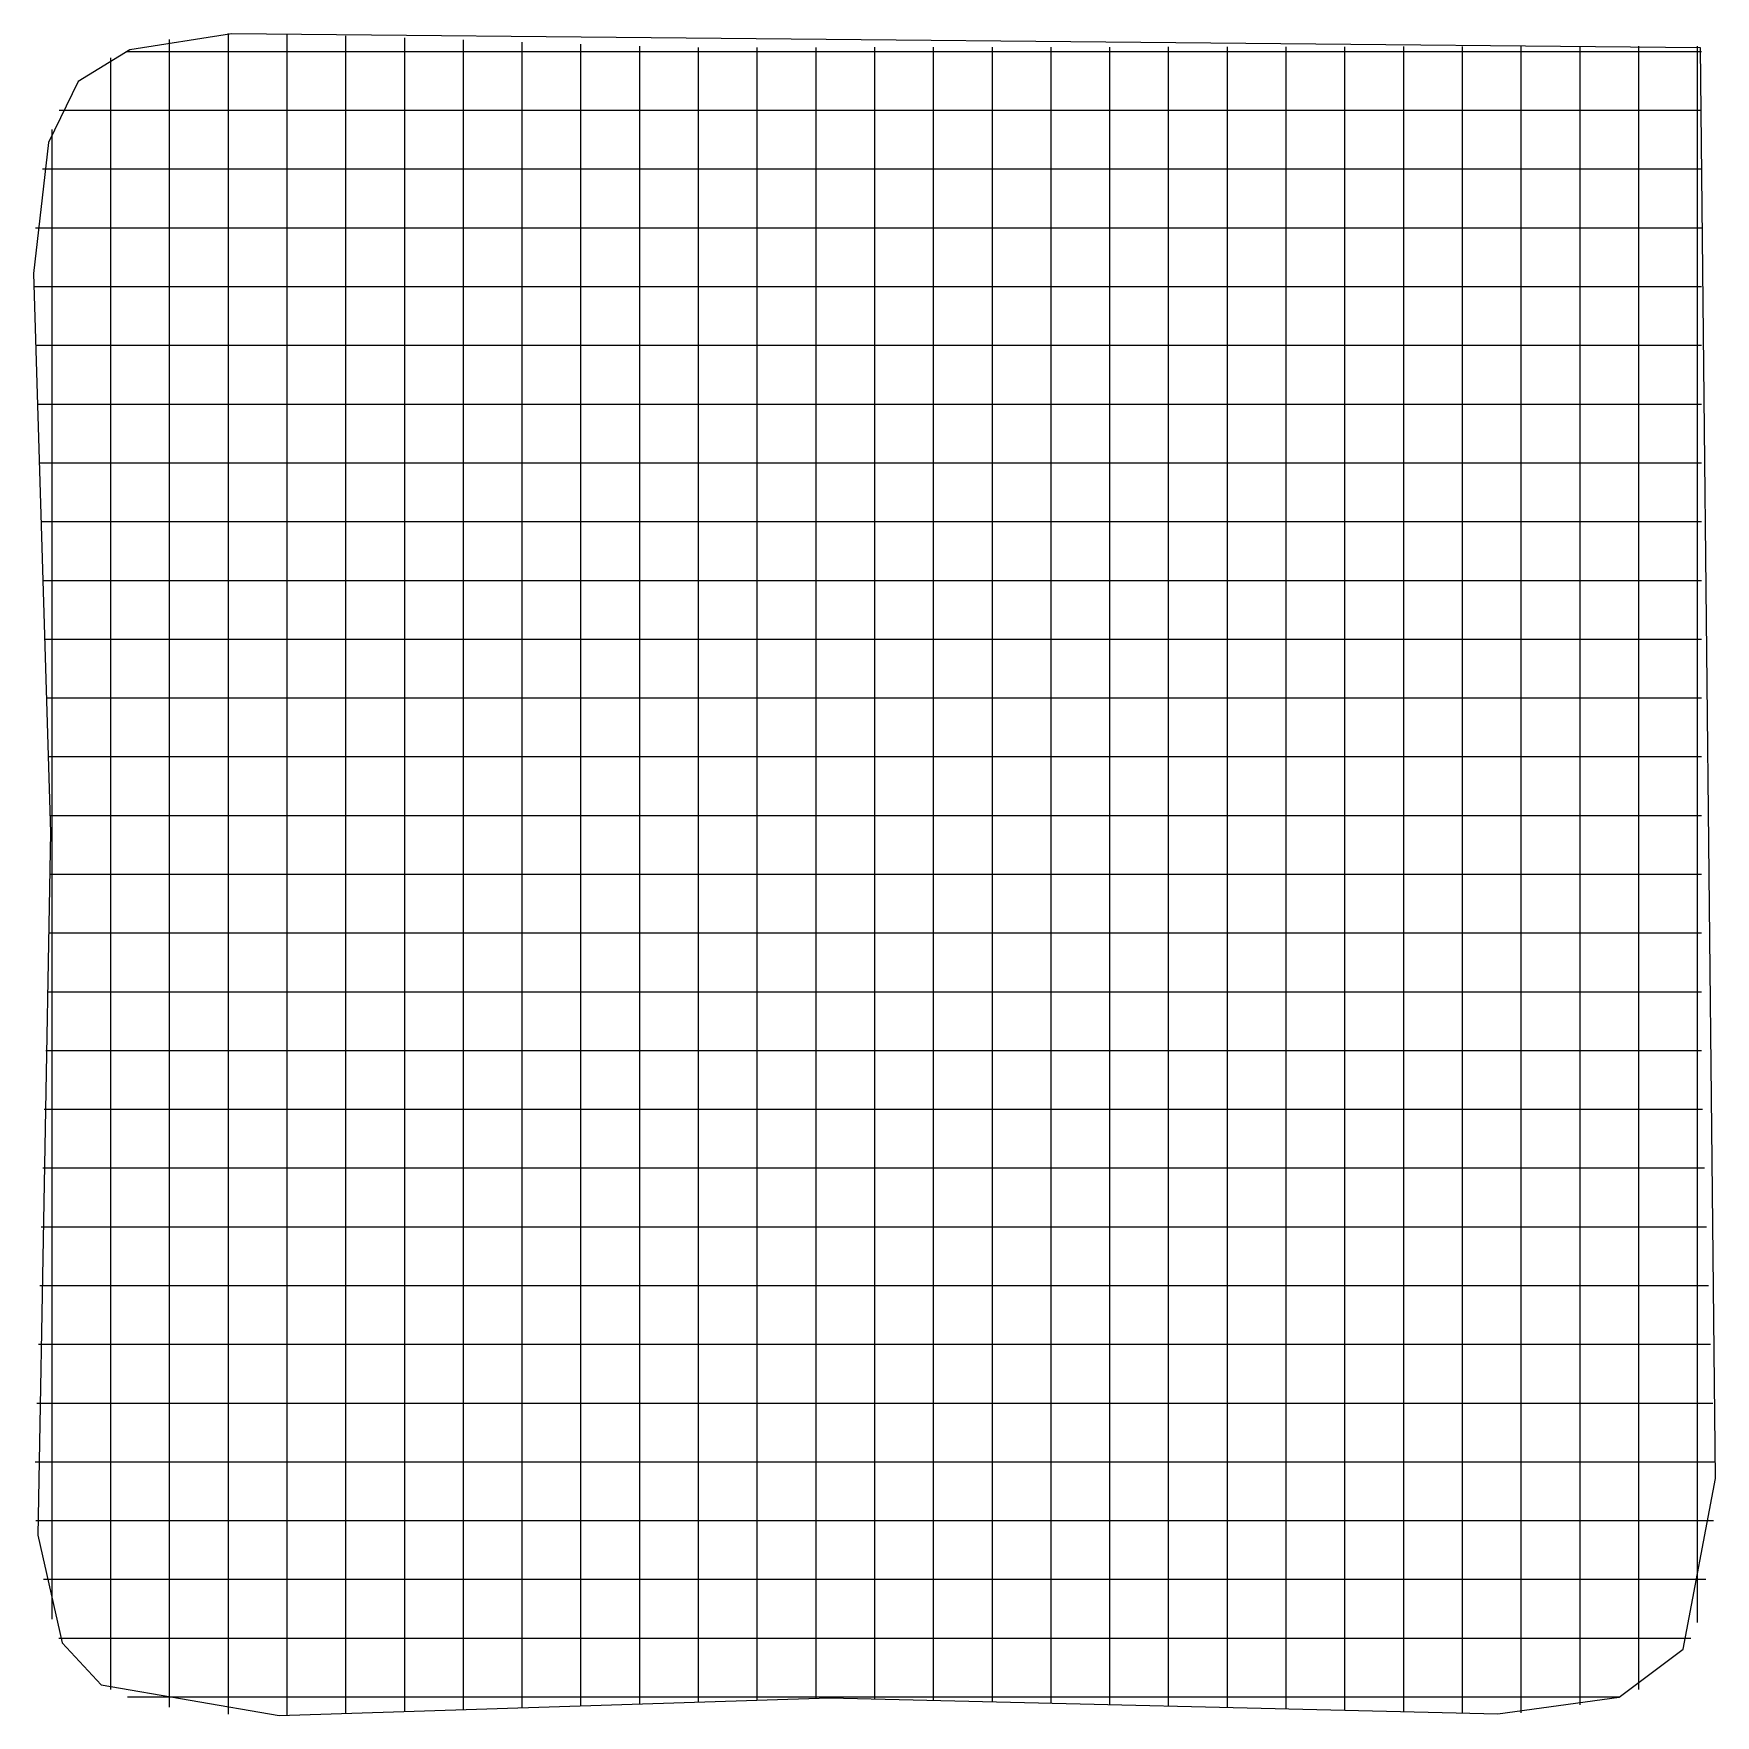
# Model space of a CAD drawing. Extents: x 0.4 to 14.7, y 0.4 to 14.7.
import ezdxf

# ---------------------------------------------------------------- set-up
doc = ezdxf.new("R2010")
doc.units = 0

msp = doc.modelspace()

# ---------------------------------------------------------------- linework, layer by layer
for p, q in [((2.120699, 14.741295), (1.253334, 14.606527)), ((2.120699, 14.741295), (1.253334, 14.606527)), ((2.092849, 14.743), (2.092849, 14.743926)), ((2.092849, 14.465258), (2.092849, 14.743)), ((14.616911, 14.621967), (2.120699, 14.741295)), ((14.616911, 14.621967), (2.120699, 14.741295)), ((2.592849, 14.464258), (2.592849, 14.742)), ((1.253334, 14.606527), (0.814585, 14.335516)), ((1.253334, 14.606527), (0.814585, 14.335516)), ((1.592849, 14.417258), (1.592849, 14.695)), ((3.092849, 14.446258), (3.092849, 14.724)), ((3.592849, 14.429258), (3.592849, 14.707)), ((4.092849, 14.689074), (4.092849, 14.69)), ((4.092849, 14.411332), (4.092849, 14.689074)), ((4.592849, 14.394258), (4.592849, 14.672)), ((5.092849, 14.377258), (5.092849, 14.655)), ((5.592849, 14.359258), (5.592849, 14.637)), ((6.092849, 14.347258), (6.092849, 14.625)), ((6.592849, 14.348258), (6.592849, 14.626)), ((7.092849, 14.349258), (7.092849, 14.627)), ((7.592849, 14.350258), (7.592849, 14.628)), ((8.092849, 14.350258), (8.092849, 14.628)), ((8.592849, 14.351258), (8.592849, 14.629)), ((9.092849, 14.352258), (9.092849, 14.63)), ((9.592849, 14.352258), (9.592849, 14.63)), ((10.092849, 14.353258), (10.092849, 14.631)), ((10.592849, 14.354258), (10.592849, 14.632)), ((11.092849, 14.355258), (11.092849, 14.633)), ((11.592849, 14.355258), (11.592849, 14.633)), ((12.092849, 14.356258), (12.092849, 14.634)), ((12.592849, 14.357258), (12.592849, 14.635)), ((13.092849, 14.635074), (13.092849, 14.636)), ((13.092849, 14.358258), (13.092849, 14.635074)), ((13.592849, 14.358258), (13.592849, 14.636)), ((14.092849, 14.359258), (14.092849, 14.637)), ((14.592849, 14.360258), (14.592849, 14.638)), ((14.744372, 2.449174), (14.616911, 14.621967)), ((14.744372, 2.449174), (14.616911, 14.621967)), ((1.092849, 14.536074), (1.092849, 14.537)), ((1.092849, 14.258332), (1.092849, 14.536074)), ((1.221, 14.592238), (1.498742, 14.592238)), ((1.221, 14.592238), (1.498742, 14.592238)), ((1.498742, 14.592238), (1.53621, 14.592238)), ((1.53621, 14.592238), (1.558468, 14.592238)), ((1.558468, 14.592238), (2.947177, 14.592238)), ((2.092849, 14.36161), (2.092849, 14.465258)), ((2.592849, 14.360016), (2.592849, 14.464258)), ((2.947177, 14.592238), (3.058468, 14.592238)), ((3.058468, 14.592238), (3.33621, 14.592238)), ((3.33621, 14.592238), (3.358468, 14.592238)), ((3.358468, 14.592238), (4.747177, 14.592238)), ((4.747177, 14.592238), (4.858468, 14.592238)), ((4.858468, 14.592238), (5.13621, 14.592238)), ((5.13621, 14.592238), (5.158468, 14.592238)), ((5.158468, 14.592238), (5.943552, 14.592238)), ((5.943552, 14.592238), (6.221294, 14.592238)), ((6.221294, 14.592238), (6.332584, 14.592238)), ((6.332584, 14.592238), (7.721294, 14.592238)), ((7.721294, 14.592238), (7.743552, 14.592238)), ((7.743552, 14.592238), (8.021294, 14.592238)), ((8.021294, 14.592238), (8.132584, 14.592238)), ((8.132584, 14.592238), (9.521294, 14.592238)), ((9.521294, 14.592238), (9.543552, 14.592238)), ((9.543552, 14.592238), (9.821294, 14.592238)), ((9.821294, 14.592238), (9.932584, 14.592238)), ((9.932584, 14.592238), (11.321294, 14.592238)), ((11.321294, 14.592238), (11.343552, 14.592238)), ((11.343552, 14.592238), (11.621294, 14.592238)), ((11.621294, 14.592238), (11.732584, 14.592238)), ((11.732584, 14.592238), (13.121294, 14.592238)), ((13.121294, 14.592238), (13.143552, 14.592238)), ((13.143552, 14.592238), (13.421294, 14.592238)), ((13.421294, 14.592238), (13.532584, 14.592238)), ((13.532584, 14.592238), (14.603742, 14.592238)), ((14.603742, 14.592238), (14.626, 14.592238)), ((0.814585, 14.335516), (0.561444, 13.816459)), ((0.814585, 14.335516), (0.561444, 13.816459)), ((1.592849, 14.321474), (1.592849, 14.417258)), ((1.592849, 12.932765), (1.592849, 14.321474)), ((2.092849, 12.9729), (2.092849, 14.36161)), ((2.592849, 12.970381), (2.592849, 14.360016)), ((3.092849, 14.344539), (3.092849, 14.446258)), ((3.092849, 12.955829), (3.092849, 14.344539)), ((3.592849, 14.329987), (3.592849, 14.429258)), ((3.592849, 12.941277), (3.592849, 14.329987)), ((4.092849, 14.314435), (4.092849, 14.411332)), ((4.092849, 12.925726), (4.092849, 14.314435)), ((4.592849, 14.299884), (4.592849, 14.394258)), ((5.092849, 14.285332), (5.092849, 14.377258)), ((5.592849, 14.269855), (5.592849, 14.359258)), ((6.092849, 14.259932), (6.092849, 14.347258)), ((6.592849, 14.261971), (6.592849, 14.348258)), ((7.092849, 14.264084), (7.092849, 14.349258)), ((7.592849, 14.264713), (7.592849, 14.350258)), ((8.092849, 14.263823), (8.092849, 14.350258)), ((8.592849, 14.263858), (8.592849, 14.351258)), ((9.092849, 14.263894), (9.092849, 14.352258)), ((9.592849, 14.263003), (9.592849, 14.352258)), ((10.092849, 14.263039), (10.092849, 14.353258)), ((10.592849, 14.263074), (10.592849, 14.354258)), ((11.092849, 14.26311), (11.092849, 14.355258)), ((11.592849, 14.262219), (11.592849, 14.355258)), ((12.092849, 14.262255), (12.092849, 14.356258)), ((12.592849, 14.26229), (12.592849, 14.357258)), ((13.092849, 14.263216), (13.092849, 14.358258)), ((13.592849, 14.268261), (13.592849, 14.358258)), ((14.092849, 14.278906), (14.092849, 14.359258)), ((14.592849, 14.322271), (14.592849, 14.360258)), ((14.592849, 14.300087), (14.592849, 14.322271)), ((1.092849, 14.1854), (1.092849, 14.258332)), ((1.092849, 12.79669), (1.092849, 14.1854)), ((4.592849, 12.911174), (4.592849, 14.299884)), ((5.092849, 12.896623), (5.092849, 14.285332)), ((5.592849, 12.881145), (5.592849, 14.269855)), ((6.092849, 12.871223), (6.092849, 14.259932)), ((6.592849, 12.873261), (6.592849, 14.261971)), ((7.092849, 12.875374), (7.092849, 14.264084)), ((7.592849, 12.875077), (7.592849, 14.264713)), ((8.092849, 12.875113), (8.092849, 14.263823)), ((8.592849, 12.875148), (8.592849, 14.263858)), ((9.092849, 12.875184), (9.092849, 14.263894)), ((9.592849, 12.874294), (9.592849, 14.263003)), ((10.092849, 12.874329), (10.092849, 14.263039)), ((10.592849, 12.874365), (10.592849, 14.263074)), ((11.092849, 12.873474), (11.092849, 14.26311)), ((11.592849, 12.87351), (11.592849, 14.262219)), ((12.092849, 12.873545), (12.092849, 14.262255)), ((12.592849, 12.873581), (12.592849, 14.26229)), ((13.092849, 12.873581), (13.092849, 14.263216)), ((13.592849, 12.879552), (13.592849, 14.268261)), ((14.092849, 12.890197), (14.092849, 14.278906)), ((14.592849, 12.911377), (14.592849, 14.300087)), ((0.654, 14.092238), (0.931742, 14.092238)), ((0.654, 14.092238), (0.931742, 14.092238)), ((0.931742, 14.092238), (1.011277, 14.092238)), ((1.011277, 14.092238), (2.399987, 14.092238)), ((2.399987, 14.092238), (2.422245, 14.092238)), ((2.422245, 14.092238), (2.699987, 14.092238)), ((2.699987, 14.092238), (2.811277, 14.092238)), ((2.811277, 14.092238), (4.199987, 14.092238)), ((4.199987, 14.092238), (4.222245, 14.092238)), ((4.222245, 14.092238), (4.499987, 14.092238)), ((4.499987, 14.092238), (4.611277, 14.092238)), ((4.611277, 14.092238), (5.999987, 14.092238)), ((5.999987, 14.092238), (6.022245, 14.092238)), ((6.022245, 14.092238), (6.299987, 14.092238)), ((6.299987, 14.092238), (6.411277, 14.092238)), ((6.411277, 14.092238), (7.799987, 14.092238)), ((7.799987, 14.092238), (7.822245, 14.092238)), ((7.822245, 14.092238), (8.099987, 14.092238)), ((8.099987, 14.092238), (8.211277, 14.092238)), ((8.211277, 14.092238), (9.599987, 14.092238)), ((9.599987, 14.092238), (9.622245, 14.092238)), ((9.622245, 14.092238), (9.899987, 14.092238)), ((9.899987, 14.092238), (10.011277, 14.092238)), ((10.011277, 14.092238), (11.399987, 14.092238)), ((11.399987, 14.092238), (11.422245, 14.092238)), ((11.422245, 14.092238), (11.699987, 14.092238)), ((11.699987, 14.092238), (11.811277, 14.092238)), ((11.811277, 14.092238), (13.199987, 14.092238)), ((13.199987, 14.092238), (13.222245, 14.092238)), ((13.222245, 14.092238), (13.499987, 14.092238)), ((13.499987, 14.092238), (13.611277, 14.092238)), ((13.611277, 14.092238), (14.603742, 14.092238)), ((14.603742, 14.092238), (14.626, 14.092238)), ((0.592849, 13.923437), (0.592849, 13.929)), ((0.592849, 13.645688), (0.592849, 13.923437)), ((0.561444, 13.816459), (0.435892, 12.703636)), ((0.561444, 13.816459), (0.435892, 12.703636)), ((0.592849, 13.534403), (0.592849, 13.645688)), ((0.511, 13.592238), (0.788742, 13.592238)), ((0.511, 13.592238), (0.788742, 13.592238)), ((0.592849, 12.145694), (0.592849, 13.534403)), ((0.788742, 13.592238), (0.878887, 13.592238)), ((0.878887, 13.592238), (2.267597, 13.592238)), ((2.267597, 13.592238), (2.289855, 13.592238)), ((2.289855, 13.592238), (2.567597, 13.592238)), ((2.567597, 13.592238), (2.678887, 13.592238)), ((2.678887, 13.592238), (4.067597, 13.592238)), ((4.067597, 13.592238), (4.089855, 13.592238)), ((4.089855, 13.592238), (4.367597, 13.592238)), ((4.367597, 13.592238), (4.478887, 13.592238)), ((4.478887, 13.592238), (5.867597, 13.592238)), ((5.867597, 13.592238), (5.889855, 13.592238)), ((5.889855, 13.592238), (6.167597, 13.592238)), ((6.167597, 13.592238), (6.278887, 13.592238)), ((6.278887, 13.592238), (7.667597, 13.592238)), ((7.667597, 13.592238), (7.689855, 13.592238)), ((7.689855, 13.592238), (7.967597, 13.592238)), ((7.967597, 13.592238), (8.078887, 13.592238)), ((8.078887, 13.592238), (9.467597, 13.592238)), ((9.467597, 13.592238), (9.489855, 13.592238)), ((9.489855, 13.592238), (9.767597, 13.592238)), ((9.767597, 13.592238), (9.878887, 13.592238)), ((9.878887, 13.592238), (11.267597, 13.592238)), ((11.267597, 13.592238), (11.289855, 13.592238)), ((11.289855, 13.592238), (11.567597, 13.592238)), ((11.567597, 13.592238), (11.678887, 13.592238)), ((11.678887, 13.592238), (13.067597, 13.592238)), ((13.067597, 13.592238), (13.089855, 13.592238)), ((13.089855, 13.592238), (13.367597, 13.592238)), ((13.367597, 13.592238), (13.478887, 13.592238)), ((13.478887, 13.592238), (14.603742, 13.592238)), ((14.603742, 13.592238), (14.626, 13.592238)), ((0.451, 13.092238), (0.728742, 13.092238)), ((0.451, 13.092238), (0.728742, 13.092238)), ((0.728742, 13.092238), (0.823339, 13.092238)), ((0.823339, 13.092238), (2.212048, 13.092238)), ((2.212048, 13.092238), (2.234306, 13.092238)), ((2.234306, 13.092238), (2.512048, 13.092238)), ((2.512048, 13.092238), (2.623339, 13.092238)), ((2.623339, 13.092238), (4.012048, 13.092238)), ((4.012048, 13.092238), (4.034306, 13.092238)), ((4.034306, 13.092238), (4.312048, 13.092238)), ((4.312048, 13.092238), (4.423339, 13.092238)), ((4.423339, 13.092238), (5.812048, 13.092238)), ((5.812048, 13.092238), (5.834306, 13.092238)), ((5.834306, 13.092238), (6.112048, 13.092238)), ((6.112048, 13.092238), (6.223339, 13.092238)), ((6.223339, 13.092238), (7.612048, 13.092238)), ((7.612048, 13.092238), (7.634306, 13.092238)), ((7.634306, 13.092238), (7.912048, 13.092238)), ((7.912048, 13.092238), (8.023339, 13.092238)), ((8.023339, 13.092238), (9.412048, 13.092238)), ((9.412048, 13.092238), (9.434306, 13.092238)), ((9.434306, 13.092238), (9.712048, 13.092238)), ((9.712048, 13.092238), (9.823339, 13.092238)), ((9.823339, 13.092238), (11.212048, 13.092238)), ((11.212048, 13.092238), (11.234306, 13.092238)), ((11.234306, 13.092238), (11.512048, 13.092238)), ((11.512048, 13.092238), (11.623339, 13.092238)), ((11.623339, 13.092238), (13.012048, 13.092238)), ((13.012048, 13.092238), (13.034306, 13.092238)), ((13.034306, 13.092238), (13.312048, 13.092238)), ((13.312048, 13.092238), (13.423339, 13.092238)), ((13.423339, 13.092238), (14.603742, 13.092238)), ((14.603742, 13.092238), (14.626, 13.092238)), ((1.592849, 12.910506), (1.592849, 12.932765)), ((1.592849, 12.632765), (1.592849, 12.910506)), ((2.092849, 12.950716), (2.092849, 12.9729)), ((2.092849, 12.672974), (2.092849, 12.950716)), ((2.592849, 12.948123), (2.592849, 12.970381)), ((2.592849, 12.671306), (2.592849, 12.948123)), ((3.092849, 12.933571), (3.092849, 12.955829)), ((3.092849, 12.655829), (3.092849, 12.933571)), ((3.592849, 12.919019), (3.592849, 12.941277)), ((3.592849, 12.641277), (3.592849, 12.919019)), ((4.092849, 12.903542), (4.092849, 12.925726)), ((4.092849, 12.6258), (4.092849, 12.903542)), ((4.592849, 12.888916), (4.592849, 12.911174)), ((4.592849, 12.611174), (4.592849, 12.888916)), ((5.092849, 12.874365), (5.092849, 12.896623)), ((5.592849, 12.858887), (5.592849, 12.881145)), ((13.592849, 12.857294), (13.592849, 12.879552)), ((14.092849, 12.867939), (14.092849, 12.890197)), ((14.592849, 12.800013), (14.592849, 12.911377)), ((1.092849, 12.774432), (1.092849, 12.79669)), ((1.092849, 12.49669), (1.092849, 12.774432)), ((5.092849, 12.596623), (5.092849, 12.874365)), ((5.592849, 12.581145), (5.592849, 12.858887)), ((6.092849, 12.848965), (6.092849, 12.871223)), ((6.092849, 12.571223), (6.092849, 12.848965)), ((6.592849, 12.851077), (6.592849, 12.873261)), ((6.592849, 12.573335), (6.592849, 12.851077)), ((7.092849, 12.853116), (7.092849, 12.875374)), ((7.092849, 12.575374), (7.092849, 12.853116)), ((7.592849, 12.852819), (7.592849, 12.875077)), ((7.592849, 12.576003), (7.592849, 12.852819)), ((8.092849, 12.852855), (8.092849, 12.875113)), ((8.092849, 12.575113), (8.092849, 12.852855)), ((8.592849, 12.85289), (8.592849, 12.875148)), ((8.592849, 12.575148), (8.592849, 12.85289)), ((9.092849, 12.852926), (9.092849, 12.875184)), ((9.092849, 12.575184), (9.092849, 12.852926)), ((9.592849, 12.852035), (9.592849, 12.874294)), ((9.592849, 12.574294), (9.592849, 12.852035)), ((10.092849, 12.852071), (10.092849, 12.874329)), ((10.092849, 12.574329), (10.092849, 12.852071)), ((10.592849, 12.852106), (10.592849, 12.874365)), ((10.592849, 12.574365), (10.592849, 12.852106)), ((11.092849, 12.851216), (11.092849, 12.873474)), ((11.092849, 12.5744), (11.092849, 12.851216)), ((11.592849, 12.851252), (11.592849, 12.87351)), ((11.592849, 12.57351), (11.592849, 12.851252)), ((12.092849, 12.851287), (12.092849, 12.873545)), ((12.092849, 12.573545), (12.092849, 12.851287)), ((12.592849, 12.851323), (12.592849, 12.873581)), ((12.592849, 12.573581), (12.592849, 12.851323)), ((13.092849, 12.851323), (13.092849, 12.873581)), ((13.092849, 12.574506), (13.092849, 12.851323)), ((13.592849, 12.579552), (13.592849, 12.857294)), ((14.092849, 12.590197), (14.092849, 12.867939)), ((14.592849, 12.522271), (14.592849, 12.800013)), ((0.435892, 12.703636), (0.578038, 7.945402)), ((0.435892, 12.703636), (0.578038, 7.945402)), ((0.438, 12.592238), (0.715742, 12.592238)), ((0.438, 12.592238), (0.715742, 12.592238)), ((0.715742, 12.592238), (0.811303, 12.592238)), ((0.811303, 12.592238), (2.200013, 12.592238)), ((1.592849, 12.521474), (1.592849, 12.632765)), ((2.092849, 12.56161), (2.092849, 12.672974)), ((2.200013, 12.592238), (2.222271, 12.592238)), ((2.222271, 12.592238), (2.500013, 12.592238)), ((2.500013, 12.592238), (2.611303, 12.592238)), ((2.592849, 12.560016), (2.592849, 12.671306)), ((2.611303, 12.592238), (4.000013, 12.592238)), ((3.092849, 12.544539), (3.092849, 12.655829)), ((3.592849, 12.529987), (3.592849, 12.641277)), ((4.000013, 12.592238), (4.022271, 12.592238)), ((4.022271, 12.592238), (4.300013, 12.592238)), ((4.092849, 12.514435), (4.092849, 12.6258)), ((4.300013, 12.592238), (4.411303, 12.592238)), ((4.411303, 12.592238), (5.800013, 12.592238)), ((4.592849, 12.499884), (4.592849, 12.611174)), ((5.092849, 12.485332), (5.092849, 12.596623)), ((5.800013, 12.592238), (5.822271, 12.592238)), ((5.822271, 12.592238), (6.100013, 12.592238)), ((6.100013, 12.592238), (6.211303, 12.592238)), ((6.211303, 12.592238), (7.600013, 12.592238)), ((7.600013, 12.592238), (7.622271, 12.592238)), ((7.622271, 12.592238), (7.900013, 12.592238)), ((7.900013, 12.592238), (8.011303, 12.592238)), ((8.011303, 12.592238), (9.400013, 12.592238)), ((9.400013, 12.592238), (9.422271, 12.592238)), ((9.422271, 12.592238), (9.700013, 12.592238)), ((9.700013, 12.592238), (9.811303, 12.592238)), ((9.811303, 12.592238), (11.200013, 12.592238)), ((11.200013, 12.592238), (11.222271, 12.592238)), ((11.222271, 12.592238), (11.500013, 12.592238)), ((11.500013, 12.592238), (11.611303, 12.592238)), ((11.611303, 12.592238), (13.000013, 12.592238)), ((13.000013, 12.592238), (13.022271, 12.592238)), ((13.022271, 12.592238), (13.300013, 12.592238)), ((13.300013, 12.592238), (13.411303, 12.592238)), ((13.411303, 12.592238), (14.603742, 12.592238)), ((14.603742, 12.592238), (14.626, 12.592238)), ((1.092849, 12.3854), (1.092849, 12.49669)), ((1.592849, 11.132765), (1.592849, 12.521474)), ((2.092849, 11.1729), (2.092849, 12.56161)), ((2.592849, 11.170381), (2.592849, 12.560016)), ((3.092849, 11.155829), (3.092849, 12.544539)), ((3.592849, 11.141277), (3.592849, 12.529987)), ((4.092849, 11.125726), (4.092849, 12.514435)), ((4.592849, 11.111174), (4.592849, 12.499884)), ((5.092849, 11.096623), (5.092849, 12.485332)), ((5.592849, 12.469855), (5.592849, 12.581145)), ((5.592849, 11.081145), (5.592849, 12.469855)), ((6.092849, 12.459932), (6.092849, 12.571223)), ((6.092849, 11.071223), (6.092849, 12.459932)), ((6.592849, 12.461971), (6.592849, 12.573335)), ((6.592849, 11.073261), (6.592849, 12.461971)), ((7.092849, 12.464084), (7.092849, 12.575374)), ((7.092849, 11.075374), (7.092849, 12.464084)), ((7.592849, 12.464713), (7.592849, 12.576003)), ((7.592849, 11.075077), (7.592849, 12.464713)), ((8.092849, 12.463823), (8.092849, 12.575113)), ((8.092849, 11.075113), (8.092849, 12.463823)), ((8.592849, 12.463858), (8.592849, 12.575148)), ((8.592849, 11.075148), (8.592849, 12.463858)), ((9.092849, 12.463894), (9.092849, 12.575184)), ((9.092849, 11.075184), (9.092849, 12.463894)), ((9.592849, 12.463003), (9.592849, 12.574294)), ((9.592849, 11.074294), (9.592849, 12.463003)), ((10.092849, 12.463039), (10.092849, 12.574329)), ((10.092849, 11.074329), (10.092849, 12.463039)), ((10.592849, 12.463074), (10.592849, 12.574365)), ((10.592849, 11.074365), (10.592849, 12.463074)), ((11.092849, 12.46311), (11.092849, 12.5744)), ((11.092849, 11.073474), (11.092849, 12.46311)), ((11.592849, 12.462219), (11.592849, 12.57351)), ((11.592849, 11.07351), (11.592849, 12.462219)), ((12.092849, 12.462255), (12.092849, 12.573545)), ((12.092849, 11.073545), (12.092849, 12.462255)), ((12.592849, 12.46229), (12.592849, 12.573581)), ((12.592849, 11.073581), (12.592849, 12.46229)), ((13.092849, 12.463216), (13.092849, 12.574506)), ((13.092849, 11.073581), (13.092849, 12.463216)), ((13.592849, 12.468261), (13.592849, 12.579552)), ((13.592849, 11.079552), (13.592849, 12.468261)), ((14.092849, 12.478906), (14.092849, 12.590197)), ((14.092849, 11.090197), (14.092849, 12.478906)), ((14.592849, 12.500087), (14.592849, 12.522271)), ((14.592849, 11.111377), (14.592849, 12.500087)), ((1.092849, 10.99669), (1.092849, 12.3854)), ((0.453, 12.092238), (0.730742, 12.092238)), ((0.453, 12.092238), (0.730742, 12.092238)), ((0.592849, 12.123435), (0.592849, 12.145694)), ((0.592849, 11.845694), (0.592849, 12.123435)), ((0.730742, 12.092238), (0.82519, 12.092238)), ((0.82519, 12.092238), (2.2139, 12.092238)), ((2.2139, 12.092238), (2.236158, 12.092238)), ((2.236158, 12.092238), (2.5139, 12.092238)), ((2.5139, 12.092238), (2.62519, 12.092238)), ((2.62519, 12.092238), (4.0139, 12.092238)), ((4.0139, 12.092238), (4.036158, 12.092238)), ((4.036158, 12.092238), (4.3139, 12.092238)), ((4.3139, 12.092238), (4.42519, 12.092238)), ((4.42519, 12.092238), (5.8139, 12.092238)), ((5.8139, 12.092238), (5.836158, 12.092238)), ((5.836158, 12.092238), (6.1139, 12.092238)), ((6.1139, 12.092238), (6.22519, 12.092238)), ((6.22519, 12.092238), (7.6139, 12.092238)), ((7.6139, 12.092238), (7.636158, 12.092238)), ((7.636158, 12.092238), (7.9139, 12.092238)), ((7.9139, 12.092238), (8.02519, 12.092238)), ((8.02519, 12.092238), (9.4139, 12.092238)), ((9.4139, 12.092238), (9.436158, 12.092238)), ((9.436158, 12.092238), (9.7139, 12.092238)), ((9.7139, 12.092238), (9.82519, 12.092238)), ((9.82519, 12.092238), (11.2139, 12.092238)), ((11.2139, 12.092238), (11.236158, 12.092238)), ((11.236158, 12.092238), (11.5139, 12.092238)), ((11.5139, 12.092238), (11.62519, 12.092238)), ((11.62519, 12.092238), (13.0139, 12.092238)), ((13.0139, 12.092238), (13.036158, 12.092238)), ((13.036158, 12.092238), (13.3139, 12.092238)), ((13.3139, 12.092238), (13.42519, 12.092238)), ((13.42519, 12.092238), (14.603742, 12.092238)), ((14.603742, 12.092238), (14.626, 12.092238)), ((0.592849, 11.734403), (0.592849, 11.845694)), ((0.592849, 10.345694), (0.592849, 11.734403)), ((0.468, 11.592238), (0.745742, 11.592238)), ((0.468, 11.592238), (0.745742, 11.592238)), ((0.745742, 11.592238), (0.839077, 11.592238)), ((0.839077, 11.592238), (2.227787, 11.592238)), ((2.227787, 11.592238), (2.250045, 11.592238)), ((2.250045, 11.592238), (2.527787, 11.592238)), ((2.527787, 11.592238), (2.639077, 11.592238)), ((2.639077, 11.592238), (4.027787, 11.592238)), ((4.027787, 11.592238), (4.050045, 11.592238)), ((4.050045, 11.592238), (4.327787, 11.592238)), ((4.327787, 11.592238), (4.439077, 11.592238)), ((4.439077, 11.592238), (5.827787, 11.592238)), ((5.827787, 11.592238), (5.850045, 11.592238)), ((5.850045, 11.592238), (6.127787, 11.592238)), ((6.127787, 11.592238), (6.239077, 11.592238)), ((6.239077, 11.592238), (7.627787, 11.592238)), ((7.627787, 11.592238), (7.650045, 11.592238)), ((7.650045, 11.592238), (7.927787, 11.592238)), ((7.927787, 11.592238), (8.039077, 11.592238)), ((8.039077, 11.592238), (9.427787, 11.592238)), ((9.427787, 11.592238), (9.450045, 11.592238)), ((9.450045, 11.592238), (9.727787, 11.592238)), ((9.727787, 11.592238), (9.839077, 11.592238)), ((9.839077, 11.592238), (11.227787, 11.592238)), ((11.227787, 11.592238), (11.250045, 11.592238)), ((11.250045, 11.592238), (11.527787, 11.592238)), ((11.527787, 11.592238), (11.639077, 11.592238)), ((11.639077, 11.592238), (13.027787, 11.592238)), ((13.027787, 11.592238), (13.050045, 11.592238)), ((13.050045, 11.592238), (13.327787, 11.592238)), ((13.327787, 11.592238), (13.439077, 11.592238)), ((13.439077, 11.592238), (14.603742, 11.592238)), ((14.603742, 11.592238), (14.626, 11.592238)), ((2.092849, 11.150716), (2.092849, 11.1729)), ((2.592849, 11.148123), (2.592849, 11.170381)), ((0.484, 11.092238), (0.761742, 11.092238)), ((0.484, 11.092238), (0.761742, 11.092238)), ((0.761742, 11.092238), (0.85389, 11.092238)), ((0.85389, 11.092238), (2.2426, 11.092238)), ((1.592849, 11.110506), (1.592849, 11.132765)), ((1.592849, 10.832765), (1.592849, 11.110506)), ((2.092849, 10.872974), (2.092849, 11.150716)), ((2.2426, 11.092238), (2.264858, 11.092238)), ((2.264858, 11.092238), (2.5426, 11.092238)), ((2.5426, 11.092238), (2.65389, 11.092238)), ((2.592849, 10.871306), (2.592849, 11.148123)), ((2.65389, 11.092238), (4.0426, 11.092238)), ((3.092849, 11.133571), (3.092849, 11.155829)), ((3.092849, 10.855829), (3.092849, 11.133571)), ((3.592849, 11.119019), (3.592849, 11.141277)), ((3.592849, 10.841277), (3.592849, 11.119019)), ((4.0426, 11.092238), (4.064858, 11.092238)), ((4.064858, 11.092238), (4.3426, 11.092238)), ((4.092849, 11.103542), (4.092849, 11.125726)), ((4.092849, 10.8258), (4.092849, 11.103542)), ((4.3426, 11.092238), (4.45389, 11.092238)), ((4.45389, 11.092238), (5.8426, 11.092238)), ((4.592849, 11.088916), (4.592849, 11.111174)), ((4.592849, 10.811174), (4.592849, 11.088916)), ((5.092849, 11.074365), (5.092849, 11.096623)), ((5.092849, 10.796623), (5.092849, 11.074365)), ((5.592849, 11.058887), (5.592849, 11.081145)), ((5.592849, 10.781145), (5.592849, 11.058887)), ((5.8426, 11.092238), (5.864858, 11.092238)), ((5.864858, 11.092238), (6.1426, 11.092238)), ((6.092849, 11.048965), (6.092849, 11.071223)), ((6.092849, 10.771223), (6.092849, 11.048965)), ((6.1426, 11.092238), (6.25389, 11.092238)), ((6.25389, 11.092238), (7.6426, 11.092238)), ((6.592849, 11.051077), (6.592849, 11.073261)), ((6.592849, 10.773335), (6.592849, 11.051077)), ((7.092849, 11.053116), (7.092849, 11.075374)), ((7.092849, 10.775374), (7.092849, 11.053116)), ((7.592849, 11.052819), (7.592849, 11.075077)), ((7.592849, 10.776003), (7.592849, 11.052819)), ((7.6426, 11.092238), (7.664858, 11.092238)), ((7.664858, 11.092238), (7.9426, 11.092238)), ((7.9426, 11.092238), (8.05389, 11.092238)), ((8.05389, 11.092238), (9.4426, 11.092238)), ((8.092849, 11.052855), (8.092849, 11.075113)), ((8.092849, 10.775113), (8.092849, 11.052855)), ((8.592849, 11.05289), (8.592849, 11.075148)), ((8.592849, 10.775148), (8.592849, 11.05289)), ((9.092849, 11.052926), (9.092849, 11.075184)), ((9.092849, 10.775184), (9.092849, 11.052926)), ((9.4426, 11.092238), (9.464858, 11.092238)), ((9.464858, 11.092238), (9.7426, 11.092238)), ((9.592849, 11.052035), (9.592849, 11.074294)), ((9.592849, 10.774294), (9.592849, 11.052035)), ((9.7426, 11.092238), (9.85389, 11.092238)), ((9.85389, 11.092238), (11.2426, 11.092238)), ((10.092849, 11.052071), (10.092849, 11.074329)), ((10.092849, 10.774329), (10.092849, 11.052071)), ((10.592849, 11.052106), (10.592849, 11.074365)), ((10.592849, 10.774365), (10.592849, 11.052106)), ((11.092849, 11.051216), (11.092849, 11.073474)), ((11.092849, 10.7744), (11.092849, 11.051216)), ((11.2426, 11.092238), (11.264858, 11.092238)), ((11.264858, 11.092238), (11.5426, 11.092238)), ((11.5426, 11.092238), (11.65389, 11.092238)), ((11.592849, 11.051252), (11.592849, 11.07351)), ((11.592849, 10.77351), (11.592849, 11.051252)), ((11.65389, 11.092238), (13.0426, 11.092238)), ((12.092849, 11.051287), (12.092849, 11.073545)), ((12.092849, 10.773545), (12.092849, 11.051287)), ((12.592849, 11.051323), (12.592849, 11.073581)), ((12.592849, 10.773581), (12.592849, 11.051323)), ((13.0426, 11.092238), (13.064858, 11.092238)), ((13.064858, 11.092238), (13.3426, 11.092238)), ((13.092849, 11.051323), (13.092849, 11.073581)), ((13.092849, 10.774506), (13.092849, 11.051323)), ((13.3426, 11.092238), (13.45389, 11.092238)), ((13.45389, 11.092238), (14.603742, 11.092238)), ((13.592849, 11.057294), (13.592849, 11.079552)), ((13.592849, 10.779552), (13.592849, 11.057294)), ((14.092849, 11.067939), (14.092849, 11.090197)), ((14.092849, 10.790197), (14.092849, 11.067939)), ((14.592849, 11.000013), (14.592849, 11.111377)), ((14.603742, 11.092238), (14.626, 11.092238)), ((1.092849, 10.974432), (1.092849, 10.99669)), ((1.092849, 10.69669), (1.092849, 10.974432)), ((14.592849, 10.722271), (14.592849, 11.000013)), ((1.592849, 10.721474), (1.592849, 10.832765)), ((2.092849, 10.76161), (2.092849, 10.872974)), ((2.092849, 9.3729), (2.092849, 10.76161)), ((2.592849, 10.760016), (2.592849, 10.871306)), ((2.592849, 9.370381), (2.592849, 10.760016)), ((3.092849, 10.744539), (3.092849, 10.855829)), ((3.092849, 9.355829), (3.092849, 10.744539)), ((3.592849, 10.729987), (3.592849, 10.841277)), ((4.092849, 10.714435), (4.092849, 10.8258)), ((4.592849, 10.699884), (4.592849, 10.811174)), ((5.092849, 10.685332), (5.092849, 10.796623)), ((5.592849, 10.669855), (5.592849, 10.781145)), ((6.092849, 10.659932), (6.092849, 10.771223)), ((6.592849, 10.661971), (6.592849, 10.773335)), ((7.092849, 10.664084), (7.092849, 10.775374)), ((7.592849, 10.664713), (7.592849, 10.776003)), ((8.092849, 10.663823), (8.092849, 10.775113)), ((8.592849, 10.663858), (8.592849, 10.775148)), ((9.092849, 10.663894), (9.092849, 10.775184)), ((9.592849, 10.663003), (9.592849, 10.774294)), ((10.092849, 10.663039), (10.092849, 10.774329)), ((10.592849, 10.663074), (10.592849, 10.774365)), ((11.092849, 10.66311), (11.092849, 10.7744)), ((11.592849, 10.662219), (11.592849, 10.77351)), ((12.092849, 10.662255), (12.092849, 10.773545)), ((12.592849, 10.66229), (12.592849, 10.773581)), ((13.092849, 10.663216), (13.092849, 10.774506)), ((13.592849, 10.668261), (13.592849, 10.779552)), ((14.092849, 10.678906), (14.092849, 10.790197)), ((0.499, 10.592238), (0.776742, 10.592238)), ((0.499, 10.592238), (0.776742, 10.592238)), ((0.776742, 10.592238), (0.867777, 10.592238)), ((0.867777, 10.592238), (2.256487, 10.592238)), ((1.092849, 10.5854), (1.092849, 10.69669)), ((1.592849, 9.332765), (1.592849, 10.721474)), ((2.256487, 10.592238), (2.278745, 10.592238)), ((2.278745, 10.592238), (2.556487, 10.592238)), ((2.556487, 10.592238), (2.667777, 10.592238)), ((2.667777, 10.592238), (4.056487, 10.592238)), ((3.592849, 9.341277), (3.592849, 10.729987)), ((4.056487, 10.592238), (4.078745, 10.592238)), ((4.078745, 10.592238), (4.356487, 10.592238)), ((4.092849, 9.325726), (4.092849, 10.714435)), ((4.356487, 10.592238), (4.467777, 10.592238)), ((4.467777, 10.592238), (5.856487, 10.592238)), ((4.592849, 9.311174), (4.592849, 10.699884)), ((5.092849, 9.296623), (5.092849, 10.685332)), ((5.592849, 9.281145), (5.592849, 10.669855)), ((5.856487, 10.592238), (5.878745, 10.592238)), ((5.878745, 10.592238), (6.156487, 10.592238)), ((6.092849, 9.271223), (6.092849, 10.659932)), ((6.156487, 10.592238), (6.267777, 10.592238)), ((6.267777, 10.592238), (7.656487, 10.592238)), ((6.592849, 9.273261), (6.592849, 10.661971)), ((7.092849, 9.275374), (7.092849, 10.664084)), ((7.592849, 9.275077), (7.592849, 10.664713)), ((7.656487, 10.592238), (7.678745, 10.592238)), ((7.678745, 10.592238), (7.956487, 10.592238)), ((7.956487, 10.592238), (8.067777, 10.592238)), ((8.067777, 10.592238), (9.456487, 10.592238)), ((8.092849, 9.275113), (8.092849, 10.663823)), ((8.592849, 9.275148), (8.592849, 10.663858)), ((9.092849, 9.275184), (9.092849, 10.663894)), ((9.456487, 10.592238), (9.478745, 10.592238)), ((9.478745, 10.592238), (9.756487, 10.592238)), ((9.592849, 9.274294), (9.592849, 10.663003)), ((9.756487, 10.592238), (9.867777, 10.592238)), ((9.867777, 10.592238), (11.256487, 10.592238)), ((10.092849, 9.274329), (10.092849, 10.663039)), ((10.592849, 9.274365), (10.592849, 10.663074)), ((11.092849, 9.273474), (11.092849, 10.66311)), ((11.256487, 10.592238), (11.278745, 10.592238)), ((11.278745, 10.592238), (11.556487, 10.592238)), ((11.556487, 10.592238), (11.667777, 10.592238)), ((11.592849, 9.27351), (11.592849, 10.662219)), ((11.667777, 10.592238), (13.056487, 10.592238)), ((12.092849, 9.273545), (12.092849, 10.662255)), ((12.592849, 9.273581), (12.592849, 10.66229)), ((13.056487, 10.592238), (13.078745, 10.592238)), ((13.078745, 10.592238), (13.356487, 10.592238)), ((13.092849, 9.273581), (13.092849, 10.663216)), ((13.356487, 10.592238), (13.467777, 10.592238)), ((13.467777, 10.592238), (14.603742, 10.592238)), ((13.592849, 9.279552), (13.592849, 10.668261)), ((14.092849, 9.290197), (14.092849, 10.678906)), ((14.592849, 10.700087), (14.592849, 10.722271)), ((14.592849, 9.311377), (14.592849, 10.700087)), ((14.603742, 10.592238), (14.626, 10.592238)), ((1.092849, 9.19669), (1.092849, 10.5854)), ((0.592849, 10.323435), (0.592849, 10.345694)), ((0.592849, 10.045694), (0.592849, 10.323435)), ((0.514, 10.092238), (0.791742, 10.092238)), ((0.514, 10.092238), (0.791742, 10.092238)), ((0.592849, 9.934403), (0.592849, 10.045694)), ((0.791742, 10.092238), (0.881665, 10.092238)), ((0.881665, 10.092238), (2.270374, 10.092238)), ((2.270374, 10.092238), (2.292632, 10.092238)), ((2.292632, 10.092238), (2.570374, 10.092238)), ((2.570374, 10.092238), (2.681665, 10.092238)), ((2.681665, 10.092238), (4.070374, 10.092238)), ((4.070374, 10.092238), (4.092632, 10.092238)), ((4.092632, 10.092238), (4.370374, 10.092238)), ((4.370374, 10.092238), (4.481665, 10.092238)), ((4.481665, 10.092238), (5.870374, 10.092238)), ((5.870374, 10.092238), (5.892632, 10.092238)), ((5.892632, 10.092238), (6.170374, 10.092238)), ((6.170374, 10.092238), (6.281665, 10.092238)), ((6.281665, 10.092238), (7.670374, 10.092238)), ((7.670374, 10.092238), (7.692632, 10.092238)), ((7.692632, 10.092238), (7.970374, 10.092238)), ((7.970374, 10.092238), (8.081665, 10.092238)), ((8.081665, 10.092238), (9.470374, 10.092238)), ((9.470374, 10.092238), (9.492632, 10.092238)), ((9.492632, 10.092238), (9.770374, 10.092238)), ((9.770374, 10.092238), (9.881665, 10.092238)), ((9.881665, 10.092238), (11.270374, 10.092238)), ((11.270374, 10.092238), (11.292632, 10.092238)), ((11.292632, 10.092238), (11.570374, 10.092238)), ((11.570374, 10.092238), (11.681665, 10.092238)), ((11.681665, 10.092238), (13.070374, 10.092238)), ((13.070374, 10.092238), (13.092632, 10.092238)), ((13.092632, 10.092238), (13.370374, 10.092238)), ((13.370374, 10.092238), (13.481665, 10.092238)), ((13.481665, 10.092238), (14.603742, 10.092238)), ((14.603742, 10.092238), (14.626, 10.092238)), ((0.592849, 8.545694), (0.592849, 9.934403)), ((0.529, 9.592238), (0.806742, 9.592238)), ((0.529, 9.592238), (0.806742, 9.592238)), ((0.806742, 9.592238), (0.895552, 9.592238)), ((0.895552, 9.592238), (2.285187, 9.592238)), ((2.285187, 9.592238), (2.307445, 9.592238)), ((2.307445, 9.592238), (2.584261, 9.592238)), ((2.584261, 9.592238), (2.695552, 9.592238)), ((2.695552, 9.592238), (4.085187, 9.592238)), ((4.085187, 9.592238), (4.107445, 9.592238)), ((4.107445, 9.592238), (4.384261, 9.592238)), ((4.384261, 9.592238), (4.495552, 9.592238)), ((4.495552, 9.592238), (5.885187, 9.592238)), ((5.885187, 9.592238), (5.907445, 9.592238)), ((5.907445, 9.592238), (6.184261, 9.592238)), ((6.184261, 9.592238), (6.295552, 9.592238)), ((6.295552, 9.592238), (7.685187, 9.592238)), ((7.685187, 9.592238), (7.707445, 9.592238)), ((7.707445, 9.592238), (7.984261, 9.592238)), ((7.984261, 9.592238), (8.095552, 9.592238)), ((8.095552, 9.592238), (9.485187, 9.592238)), ((9.485187, 9.592238), (9.507445, 9.592238)), ((9.507445, 9.592238), (9.784261, 9.592238)), ((9.784261, 9.592238), (9.895552, 9.592238)), ((9.895552, 9.592238), (11.285187, 9.592238)), ((11.285187, 9.592238), (11.307445, 9.592238)), ((11.307445, 9.592238), (11.584261, 9.592238)), ((11.584261, 9.592238), (11.695552, 9.592238)), ((11.695552, 9.592238), (13.085187, 9.592238)), ((13.085187, 9.592238), (13.107445, 9.592238)), ((13.107445, 9.592238), (13.384261, 9.592238)), ((13.384261, 9.592238), (13.495552, 9.592238)), ((13.495552, 9.592238), (14.603742, 9.592238)), ((14.603742, 9.592238), (14.626, 9.592238)), ((1.592849, 9.310506), (1.592849, 9.332765)), ((1.592849, 9.032765), (1.592849, 9.310506)), ((2.092849, 9.350716), (2.092849, 9.3729)), ((2.092849, 9.072974), (2.092849, 9.350716)), ((2.592849, 9.348123), (2.592849, 9.370381)), ((2.592849, 9.071306), (2.592849, 9.348123)), ((3.092849, 9.333571), (3.092849, 9.355829)), ((3.092849, 9.055829), (3.092849, 9.333571)), ((3.592849, 9.319019), (3.592849, 9.341277)), ((3.592849, 9.041277), (3.592849, 9.319019)), ((4.092849, 9.303542), (4.092849, 9.325726)), ((4.092849, 9.0258), (4.092849, 9.303542)), ((4.592849, 9.288916), (4.592849, 9.311174)), ((14.592849, 9.200013), (14.592849, 9.311377)), ((1.092849, 9.174432), (1.092849, 9.19669)), ((1.092849, 8.89669), (1.092849, 9.174432)), ((4.592849, 9.011174), (4.592849, 9.288916)), ((5.092849, 9.274365), (5.092849, 9.296623)), ((5.092849, 8.996623), (5.092849, 9.274365)), ((5.592849, 9.258887), (5.592849, 9.281145)), ((5.592849, 8.981145), (5.592849, 9.258887)), ((6.092849, 9.248965), (6.092849, 9.271223)), ((6.092849, 8.971223), (6.092849, 9.248965)), ((6.592849, 9.251077), (6.592849, 9.273261)), ((6.592849, 8.973335), (6.592849, 9.251077)), ((7.092849, 9.253116), (7.092849, 9.275374)), ((7.092849, 8.975374), (7.092849, 9.253116)), ((7.592849, 9.252819), (7.592849, 9.275077)), ((7.592849, 8.976003), (7.592849, 9.252819)), ((8.092849, 9.252855), (8.092849, 9.275113)), ((8.092849, 8.975113), (8.092849, 9.252855)), ((8.592849, 9.25289), (8.592849, 9.275148)), ((8.592849, 8.975148), (8.592849, 9.25289)), ((9.092849, 9.252926), (9.092849, 9.275184)), ((9.092849, 8.975184), (9.092849, 9.252926)), ((9.592849, 9.252035), (9.592849, 9.274294)), ((9.592849, 8.974294), (9.592849, 9.252035)), ((10.092849, 9.252071), (10.092849, 9.274329)), ((10.092849, 8.974329), (10.092849, 9.252071)), ((10.592849, 9.252106), (10.592849, 9.274365)), ((10.592849, 8.974365), (10.592849, 9.252106)), ((11.092849, 9.251216), (11.092849, 9.273474)), ((11.092849, 8.9744), (11.092849, 9.251216)), ((11.592849, 9.251252), (11.592849, 9.27351)), ((11.592849, 8.97351), (11.592849, 9.251252)), ((12.092849, 9.251287), (12.092849, 9.273545)), ((12.092849, 8.973545), (12.092849, 9.251287)), ((12.592849, 9.251323), (12.592849, 9.273581)), ((12.592849, 8.973581), (12.592849, 9.251323)), ((13.092849, 9.251323), (13.092849, 9.273581)), ((13.092849, 8.974506), (13.092849, 9.251323)), ((13.592849, 9.257294), (13.592849, 9.279552)), ((13.592849, 8.979552), (13.592849, 9.257294)), ((14.092849, 9.267939), (14.092849, 9.290197)), ((14.092849, 8.990197), (14.092849, 9.267939)), ((14.592849, 8.922271), (14.592849, 9.200013)), ((0.545, 9.092238), (0.822742, 9.092238)), ((0.545, 9.092238), (0.822742, 9.092238)), ((0.822742, 9.092238), (0.910365, 9.092238)), ((0.910365, 9.092238), (2.299074, 9.092238)), ((1.592849, 8.921474), (1.592849, 9.032765)), ((2.092849, 8.96161), (2.092849, 9.072974)), ((2.299074, 9.092238), (2.321332, 9.092238)), ((2.321332, 9.092238), (2.599074, 9.092238)), ((2.592849, 8.960016), (2.592849, 9.071306)), ((2.599074, 9.092238), (2.710365, 9.092238)), ((2.710365, 9.092238), (4.099074, 9.092238)), ((3.092849, 8.944539), (3.092849, 9.055829)), ((3.592849, 8.929987), (3.592849, 9.041277)), ((4.092849, 8.914435), (4.092849, 9.0258)), ((4.099074, 9.092238), (4.121332, 9.092238)), ((4.121332, 9.092238), (4.399074, 9.092238)), ((4.399074, 9.092238), (4.510365, 9.092238)), ((4.510365, 9.092238), (5.899074, 9.092238)), ((5.899074, 9.092238), (5.921332, 9.092238)), ((5.921332, 9.092238), (6.199074, 9.092238)), ((6.199074, 9.092238), (6.310365, 9.092238)), ((6.310365, 9.092238), (7.699074, 9.092238)), ((7.699074, 9.092238), (7.721332, 9.092238)), ((7.721332, 9.092238), (7.999074, 9.092238)), ((7.999074, 9.092238), (8.110365, 9.092238)), ((8.110365, 9.092238), (9.499074, 9.092238)), ((9.499074, 9.092238), (9.521332, 9.092238)), ((9.521332, 9.092238), (9.799074, 9.092238)), ((9.799074, 9.092238), (9.910365, 9.092238)), ((9.910365, 9.092238), (11.299074, 9.092238)), ((11.299074, 9.092238), (11.321332, 9.092238)), ((11.321332, 9.092238), (11.599074, 9.092238)), ((11.599074, 9.092238), (11.710365, 9.092238)), ((11.710365, 9.092238), (13.099074, 9.092238)), ((13.099074, 9.092238), (13.121332, 9.092238)), ((13.121332, 9.092238), (13.399074, 9.092238)), ((13.399074, 9.092238), (13.510365, 9.092238)), ((13.510365, 9.092238), (14.603742, 9.092238)), ((14.603742, 9.092238), (14.626, 9.092238)), ((1.092849, 8.7854), (1.092849, 8.89669)), ((1.592849, 7.532765), (1.592849, 8.921474)), ((2.092849, 7.5729), (2.092849, 8.96161)), ((2.592849, 7.570381), (2.592849, 8.960016)), ((3.092849, 7.555829), (3.092849, 8.944539)), ((3.592849, 7.541277), (3.592849, 8.929987)), ((4.092849, 7.525726), (4.092849, 8.914435)), ((4.592849, 8.899884), (4.592849, 9.011174)), ((4.592849, 7.511174), (4.592849, 8.899884)), ((5.092849, 8.885332), (5.092849, 8.996623)), ((5.092849, 7.496623), (5.092849, 8.885332)), ((5.592849, 8.869855), (5.592849, 8.981145)), ((6.092849, 8.859932), (6.092849, 8.971223)), ((6.592849, 8.861971), (6.592849, 8.973335)), ((7.092849, 8.864084), (7.092849, 8.975374)), ((7.592849, 8.864713), (7.592849, 8.976003)), ((8.092849, 8.863823), (8.092849, 8.975113)), ((8.592849, 8.863858), (8.592849, 8.975148)), ((9.092849, 8.863894), (9.092849, 8.975184)), ((9.592849, 8.863003), (9.592849, 8.974294)), ((10.092849, 8.863039), (10.092849, 8.974329)), ((10.592849, 8.863074), (10.592849, 8.974365)), ((11.092849, 8.86311), (11.092849, 8.9744)), ((11.592849, 8.862219), (11.592849, 8.97351)), ((12.092849, 8.862255), (12.092849, 8.973545)), ((12.592849, 8.86229), (12.592849, 8.973581)), ((13.092849, 8.863216), (13.092849, 8.974506)), ((13.592849, 8.868261), (13.592849, 8.979552)), ((14.092849, 8.878906), (14.092849, 8.990197)), ((14.092849, 7.490197), (14.092849, 8.878906)), ((14.592849, 8.900087), (14.592849, 8.922271)), ((14.592849, 7.511377), (14.592849, 8.900087)), ((1.092849, 7.39669), (1.092849, 8.7854)), ((5.592849, 7.481145), (5.592849, 8.869855)), ((6.092849, 7.471223), (6.092849, 8.859932)), ((6.592849, 7.473261), (6.592849, 8.861971)), ((7.092849, 7.475374), (7.092849, 8.864084)), ((7.592849, 7.475077), (7.592849, 8.864713)), ((8.092849, 7.475113), (8.092849, 8.863823)), ((8.592849, 7.475148), (8.592849, 8.863858)), ((9.092849, 7.475184), (9.092849, 8.863894)), ((9.592849, 7.474294), (9.592849, 8.863003)), ((10.092849, 7.474329), (10.092849, 8.863039)), ((10.592849, 7.474365), (10.592849, 8.863074)), ((11.092849, 7.473474), (11.092849, 8.86311)), ((11.592849, 7.47351), (11.592849, 8.862219)), ((12.092849, 7.473545), (12.092849, 8.862255)), ((12.592849, 7.473581), (12.592849, 8.86229)), ((13.092849, 7.473581), (13.092849, 8.863216)), ((13.592849, 7.479552), (13.592849, 8.868261)), ((0.56, 8.592238), (0.837742, 8.592238)), ((0.56, 8.592238), (0.837742, 8.592238)), ((0.837742, 8.592238), (0.924252, 8.592238)), ((0.924252, 8.592238), (2.312961, 8.592238)), ((2.312961, 8.592238), (2.335219, 8.592238)), ((2.335219, 8.592238), (2.612961, 8.592238)), ((2.612961, 8.592238), (2.724252, 8.592238)), ((2.724252, 8.592238), (4.112961, 8.592238)), ((4.112961, 8.592238), (4.135219, 8.592238)), ((4.135219, 8.592238), (4.412961, 8.592238)), ((4.412961, 8.592238), (4.524252, 8.592238)), ((4.524252, 8.592238), (5.912961, 8.592238)), ((5.912961, 8.592238), (5.935219, 8.592238)), ((5.935219, 8.592238), (6.212961, 8.592238)), ((6.212961, 8.592238), (6.324252, 8.592238)), ((6.324252, 8.592238), (7.712961, 8.592238)), ((7.712961, 8.592238), (7.735219, 8.592238)), ((7.735219, 8.592238), (8.012961, 8.592238)), ((8.012961, 8.592238), (8.124252, 8.592238)), ((8.124252, 8.592238), (9.512961, 8.592238)), ((9.512961, 8.592238), (9.535219, 8.592238)), ((9.535219, 8.592238), (9.812961, 8.592238)), ((9.812961, 8.592238), (9.924252, 8.592238)), ((9.924252, 8.592238), (11.312961, 8.592238)), ((11.312961, 8.592238), (11.335219, 8.592238)), ((11.335219, 8.592238), (11.612961, 8.592238)), ((11.612961, 8.592238), (11.724252, 8.592238)), ((11.724252, 8.592238), (13.112961, 8.592238)), ((13.112961, 8.592238), (13.135219, 8.592238)), ((13.135219, 8.592238), (13.412961, 8.592238)), ((13.412961, 8.592238), (13.524252, 8.592238)), ((13.524252, 8.592238), (14.603742, 8.592238)), ((14.603742, 8.592238), (14.626, 8.592238)), ((0.592849, 8.523435), (0.592849, 8.545694)), ((0.592849, 8.245694), (0.592849, 8.523435)), ((0.592849, 8.134403), (0.592849, 8.245694)), ((0.575, 8.092238), (0.852742, 8.092238)), ((0.575, 8.092238), (0.852742, 8.092238)), ((0.592849, 6.745694), (0.592849, 8.134403)), ((0.852742, 8.092238), (0.938139, 8.092238)), ((0.938139, 8.092238), (2.327774, 8.092238)), ((2.327774, 8.092238), (2.350032, 8.092238)), ((2.350032, 8.092238), (2.626848, 8.092238)), ((2.626848, 8.092238), (2.738139, 8.092238)), ((2.738139, 8.092238), (4.127774, 8.092238)), ((4.127774, 8.092238), (4.150032, 8.092238)), ((4.150032, 8.092238), (4.426848, 8.092238)), ((4.426848, 8.092238), (4.538139, 8.092238)), ((4.538139, 8.092238), (5.927774, 8.092238)), ((5.927774, 8.092238), (5.950032, 8.092238)), ((5.950032, 8.092238), (6.226848, 8.092238)), ((6.226848, 8.092238), (6.338139, 8.092238)), ((6.338139, 8.092238), (7.727774, 8.092238)), ((7.727774, 8.092238), (7.750032, 8.092238)), ((7.750032, 8.092238), (8.026848, 8.092238)), ((8.026848, 8.092238), (8.138139, 8.092238)), ((8.138139, 8.092238), (9.527774, 8.092238)), ((9.527774, 8.092238), (9.550032, 8.092238)), ((9.550032, 8.092238), (9.826848, 8.092238)), ((9.826848, 8.092238), (9.938139, 8.092238)), ((9.938139, 8.092238), (11.327774, 8.092238)), ((11.327774, 8.092238), (11.350032, 8.092238)), ((11.350032, 8.092238), (11.626848, 8.092238)), ((11.626848, 8.092238), (11.738139, 8.092238)), ((11.738139, 8.092238), (13.127774, 8.092238)), ((13.127774, 8.092238), (13.150032, 8.092238)), ((13.150032, 8.092238), (13.426848, 8.092238)), ((13.426848, 8.092238), (13.538139, 8.092238)), ((13.538139, 8.092238), (14.603742, 8.092238)), ((14.603742, 8.092238), (14.626, 8.092238)), ((0.578038, 7.945402), (0.471867, 1.967116)), ((0.578038, 7.945402), (0.471867, 1.967116)), ((0.576, 7.592238), (0.576926, 7.592238)), ((0.576, 7.592238), (0.576926, 7.592238)), ((0.576926, 7.592238), (0.853742, 7.592238)), ((0.853742, 7.592238), (0.939065, 7.592238)), ((0.939065, 7.592238), (2.3287, 7.592238)), ((2.3287, 7.592238), (2.350958, 7.592238)), ((2.350958, 7.592238), (2.627774, 7.592238)), ((2.627774, 7.592238), (2.739065, 7.592238)), ((2.739065, 7.592238), (4.1287, 7.592238)), ((4.1287, 7.592238), (4.150958, 7.592238)), ((4.150958, 7.592238), (4.427774, 7.592238)), ((4.427774, 7.592238), (4.539065, 7.592238)), ((4.539065, 7.592238), (5.9287, 7.592238)), ((5.9287, 7.592238), (5.950958, 7.592238)), ((5.950958, 7.592238), (6.227774, 7.592238)), ((6.227774, 7.592238), (6.339065, 7.592238)), ((6.339065, 7.592238), (7.7287, 7.592238)), ((7.7287, 7.592238), (7.750958, 7.592238)), ((7.750958, 7.592238), (8.027774, 7.592238)), ((8.027774, 7.592238), (8.139065, 7.592238)), ((8.139065, 7.592238), (9.5287, 7.592238)), ((9.5287, 7.592238), (9.550958, 7.592238)), ((9.550958, 7.592238), (9.827774, 7.592238)), ((9.827774, 7.592238), (9.939065, 7.592238)), ((9.939065, 7.592238), (11.3287, 7.592238)), ((11.3287, 7.592238), (11.350958, 7.592238)), ((11.350958, 7.592238), (11.627774, 7.592238)), ((11.627774, 7.592238), (11.739065, 7.592238)), ((11.739065, 7.592238), (13.1287, 7.592238)), ((13.1287, 7.592238), (13.150958, 7.592238)), ((13.150958, 7.592238), (13.427774, 7.592238)), ((13.427774, 7.592238), (13.539065, 7.592238)), ((13.539065, 7.592238), (14.603742, 7.592238)), ((14.603742, 7.592238), (14.626, 7.592238)), ((1.592849, 7.510506), (1.592849, 7.532765)), ((1.592849, 7.232765), (1.592849, 7.510506)), ((2.092849, 7.550716), (2.092849, 7.5729)), ((2.092849, 7.272974), (2.092849, 7.550716)), ((2.592849, 7.548123), (2.592849, 7.570381)), ((2.592849, 7.271306), (2.592849, 7.548123)), ((3.092849, 7.533571), (3.092849, 7.555829)), ((3.092849, 7.255829), (3.092849, 7.533571)), ((3.592849, 7.519019), (3.592849, 7.541277)), ((3.592849, 7.241277), (3.592849, 7.519019)), ((4.092849, 7.503542), (4.092849, 7.525726)), ((4.092849, 7.2258), (4.092849, 7.503542)), ((4.592849, 7.488916), (4.592849, 7.511174)), ((4.592849, 7.211174), (4.592849, 7.488916)), ((5.092849, 7.474365), (5.092849, 7.496623)), ((5.092849, 7.196623), (5.092849, 7.474365)), ((5.592849, 7.458887), (5.592849, 7.481145)), ((5.592849, 7.181145), (5.592849, 7.458887)), ((6.092849, 7.448965), (6.092849, 7.471223)), ((6.092849, 7.171223), (6.092849, 7.448965)), ((6.592849, 7.451077), (6.592849, 7.473261)), ((6.592849, 7.173335), (6.592849, 7.451077)), ((7.092849, 7.453116), (7.092849, 7.475374)), ((7.092849, 7.175374), (7.092849, 7.453116)), ((7.592849, 7.452819), (7.592849, 7.475077)), ((7.592849, 7.176003), (7.592849, 7.452819)), ((8.092849, 7.452855), (8.092849, 7.475113)), ((8.092849, 7.175113), (8.092849, 7.452855)), ((8.592849, 7.45289), (8.592849, 7.475148)), ((8.592849, 7.175148), (8.592849, 7.45289)), ((9.092849, 7.452926), (9.092849, 7.475184)), ((9.092849, 7.175184), (9.092849, 7.452926)), ((9.592849, 7.452035), (9.592849, 7.474294)), ((9.592849, 7.174294), (9.592849, 7.452035)), ((10.092849, 7.452071), (10.092849, 7.474329)), ((10.092849, 7.174329), (10.092849, 7.452071)), ((10.592849, 7.452106), (10.592849, 7.474365)), ((10.592849, 7.174365), (10.592849, 7.452106)), ((11.092849, 7.451216), (11.092849, 7.473474)), ((11.092849, 7.1744), (11.092849, 7.451216)), ((11.592849, 7.451252), (11.592849, 7.47351)), ((11.592849, 7.17351), (11.592849, 7.451252)), ((12.092849, 7.451287), (12.092849, 7.473545)), ((12.092849, 7.173545), (12.092849, 7.451287)), ((12.592849, 7.451323), (12.592849, 7.473581)), ((12.592849, 7.173581), (12.592849, 7.451323)), ((13.092849, 7.451323), (13.092849, 7.473581)), ((13.092849, 7.174506), (13.092849, 7.451323)), ((13.592849, 7.457294), (13.592849, 7.479552)), ((13.592849, 7.179552), (13.592849, 7.457294)), ((14.092849, 7.467939), (14.092849, 7.490197)), ((14.092849, 7.190197), (14.092849, 7.467939)), ((14.592849, 7.400013), (14.592849, 7.511377)), ((1.092849, 7.374432), (1.092849, 7.39669)), ((1.092849, 7.09669), (1.092849, 7.374432)), ((14.592849, 7.122271), (14.592849, 7.400013)), ((1.592849, 7.121474), (1.592849, 7.232765)), ((2.092849, 7.16161), (2.092849, 7.272974)), ((2.092849, 5.7729), (2.092849, 7.16161)), ((2.592849, 7.160016), (2.592849, 7.271306)), ((2.592849, 5.770381), (2.592849, 7.160016)), ((3.092849, 7.144539), (3.092849, 7.255829)), ((3.592849, 7.129987), (3.592849, 7.241277)), ((4.092849, 7.114435), (4.092849, 7.2258)), ((4.592849, 7.099884), (4.592849, 7.211174)), ((5.092849, 7.085332), (5.092849, 7.196623)), ((5.592849, 7.069855), (5.592849, 7.181145)), ((6.092849, 7.059932), (6.092849, 7.171223)), ((6.592849, 7.061971), (6.592849, 7.173335)), ((7.092849, 7.064084), (7.092849, 7.175374)), ((7.592849, 7.064713), (7.592849, 7.176003)), ((8.092849, 7.063823), (8.092849, 7.175113)), ((8.592849, 7.063858), (8.592849, 7.175148)), ((9.092849, 7.063894), (9.092849, 7.175184)), ((9.592849, 7.063003), (9.592849, 7.174294)), ((10.092849, 7.063039), (10.092849, 7.174329)), ((10.592849, 7.063074), (10.592849, 7.174365)), ((11.092849, 7.06311), (11.092849, 7.1744)), ((11.592849, 7.062219), (11.592849, 7.17351)), ((12.092849, 7.062255), (12.092849, 7.173545)), ((12.592849, 7.06229), (12.592849, 7.173581)), ((13.092849, 7.063216), (13.092849, 7.174506)), ((13.592849, 7.068261), (13.592849, 7.179552)), ((14.092849, 7.078906), (14.092849, 7.190197)), ((0.564, 7.092238), (0.841742, 7.092238)), ((0.564, 7.092238), (0.841742, 7.092238)), ((0.841742, 7.092238), (0.927955, 7.092238)), ((0.927955, 7.092238), (2.316665, 7.092238)), ((1.092849, 6.9854), (1.092849, 7.09669)), ((1.592849, 5.732765), (1.592849, 7.121474)), ((2.316665, 7.092238), (2.338923, 7.092238)), ((2.338923, 7.092238), (2.616665, 7.092238)), ((2.616665, 7.092238), (2.727955, 7.092238)), ((2.727955, 7.092238), (4.116665, 7.092238)), ((3.092849, 5.755829), (3.092849, 7.144539)), ((3.592849, 5.741277), (3.592849, 7.129987)), ((4.092849, 5.725726), (4.092849, 7.114435)), ((4.116665, 7.092238), (4.138923, 7.092238)), ((4.138923, 7.092238), (4.416665, 7.092238)), ((4.416665, 7.092238), (4.527955, 7.092238)), ((4.527955, 7.092238), (5.916665, 7.092238)), ((4.592849, 5.711174), (4.592849, 7.099884)), ((5.092849, 5.696623), (5.092849, 7.085332)), ((5.592849, 5.681145), (5.592849, 7.069855)), ((5.916665, 7.092238), (5.938923, 7.092238)), ((5.938923, 7.092238), (6.216665, 7.092238)), ((6.092849, 5.671223), (6.092849, 7.059932)), ((6.216665, 7.092238), (6.327955, 7.092238)), ((6.327955, 7.092238), (7.716665, 7.092238)), ((6.592849, 5.673261), (6.592849, 7.061971)), ((7.092849, 5.675374), (7.092849, 7.064084)), ((7.592849, 5.675077), (7.592849, 7.064713)), ((7.716665, 7.092238), (7.738923, 7.092238)), ((7.738923, 7.092238), (8.016665, 7.092238)), ((8.016665, 7.092238), (8.127955, 7.092238)), ((8.092849, 5.675113), (8.092849, 7.063823)), ((8.127955, 7.092238), (9.516665, 7.092238)), ((8.592849, 5.675148), (8.592849, 7.063858)), ((9.092849, 5.675184), (9.092849, 7.063894)), ((9.516665, 7.092238), (9.538923, 7.092238)), ((9.538923, 7.092238), (9.816665, 7.092238)), ((9.592849, 5.674294), (9.592849, 7.063003)), ((9.816665, 7.092238), (9.927955, 7.092238)), ((9.927955, 7.092238), (11.316665, 7.092238)), ((10.092849, 5.674329), (10.092849, 7.063039)), ((10.592849, 5.674365), (10.592849, 7.063074)), ((11.092849, 5.673474), (11.092849, 7.06311)), ((11.316665, 7.092238), (11.338923, 7.092238)), ((11.338923, 7.092238), (11.616665, 7.092238)), ((11.592849, 5.67351), (11.592849, 7.062219)), ((11.616665, 7.092238), (11.727955, 7.092238)), ((11.727955, 7.092238), (13.116665, 7.092238)), ((12.092849, 5.673545), (12.092849, 7.062255)), ((12.592849, 5.673581), (12.592849, 7.06229)), ((13.092849, 5.673581), (13.092849, 7.063216)), ((13.116665, 7.092238), (13.138923, 7.092238)), ((13.138923, 7.092238), (13.416665, 7.092238)), ((13.416665, 7.092238), (13.527955, 7.092238)), ((13.527955, 7.092238), (14.603742, 7.092238)), ((13.592849, 5.679552), (13.592849, 7.068261)), ((14.092849, 5.690197), (14.092849, 7.078906)), ((14.592849, 7.100087), (14.592849, 7.122271)), ((14.592849, 5.711377), (14.592849, 7.100087)), ((14.603742, 7.092238), (14.626, 7.092238)), ((1.092849, 5.59669), (1.092849, 6.9854)), ((0.592849, 6.723435), (0.592849, 6.745694)), ((0.551, 6.592238), (0.828742, 6.592238)), ((0.551, 6.592238), (0.828742, 6.592238)), ((0.592849, 6.445694), (0.592849, 6.723435)), ((0.828742, 6.592238), (0.915919, 6.592238)), ((0.915919, 6.592238), (2.304629, 6.592238)), ((2.304629, 6.592238), (2.326887, 6.592238)), ((2.326887, 6.592238), (2.604629, 6.592238)), ((2.604629, 6.592238), (2.715919, 6.592238)), ((2.715919, 6.592238), (4.104629, 6.592238)), ((4.104629, 6.592238), (4.126887, 6.592238)), ((4.126887, 6.592238), (4.404629, 6.592238)), ((4.404629, 6.592238), (4.515919, 6.592238)), ((4.515919, 6.592238), (5.904629, 6.592238)), ((5.904629, 6.592238), (5.926887, 6.592238)), ((5.926887, 6.592238), (6.204629, 6.592238)), ((6.204629, 6.592238), (6.315919, 6.592238)), ((6.315919, 6.592238), (7.704629, 6.592238)), ((7.704629, 6.592238), (7.726887, 6.592238)), ((7.726887, 6.592238), (8.004629, 6.592238)), ((8.004629, 6.592238), (8.115919, 6.592238)), ((8.115919, 6.592238), (9.504629, 6.592238)), ((9.504629, 6.592238), (9.526887, 6.592238)), ((9.526887, 6.592238), (9.804629, 6.592238)), ((9.804629, 6.592238), (9.915919, 6.592238)), ((9.915919, 6.592238), (11.304629, 6.592238)), ((11.304629, 6.592238), (11.326887, 6.592238)), ((11.326887, 6.592238), (11.604629, 6.592238)), ((11.604629, 6.592238), (11.715919, 6.592238)), ((11.715919, 6.592238), (13.104629, 6.592238)), ((13.104629, 6.592238), (13.126887, 6.592238)), ((13.126887, 6.592238), (13.404629, 6.592238)), ((13.404629, 6.592238), (13.515919, 6.592238)), ((13.515919, 6.592238), (14.603742, 6.592238)), ((14.603742, 6.592238), (14.626, 6.592238)), ((0.592849, 6.334403), (0.592849, 6.445694)), ((0.592849, 4.945694), (0.592849, 6.334403)), ((0.539, 6.092238), (0.816742, 6.092238)), ((0.539, 6.092238), (0.816742, 6.092238)), ((0.816742, 6.092238), (0.90481, 6.092238)), ((0.90481, 6.092238), (2.293519, 6.092238)), ((2.293519, 6.092238), (2.315777, 6.092238)), ((2.315777, 6.092238), (2.593519, 6.092238)), ((2.593519, 6.092238), (2.70481, 6.092238)), ((2.70481, 6.092238), (4.093519, 6.092238)), ((4.093519, 6.092238), (4.115777, 6.092238)), ((4.115777, 6.092238), (4.393519, 6.092238)), ((4.393519, 6.092238), (4.50481, 6.092238)), ((4.50481, 6.092238), (5.893519, 6.092238)), ((5.893519, 6.092238), (5.915777, 6.092238)), ((5.915777, 6.092238), (6.193519, 6.092238)), ((6.193519, 6.092238), (6.30481, 6.092238)), ((6.30481, 6.092238), (7.693519, 6.092238)), ((7.693519, 6.092238), (7.715777, 6.092238)), ((7.715777, 6.092238), (7.993519, 6.092238)), ((7.993519, 6.092238), (8.10481, 6.092238)), ((8.10481, 6.092238), (9.493519, 6.092238)), ((9.493519, 6.092238), (9.515777, 6.092238)), ((9.515777, 6.092238), (9.793519, 6.092238)), ((9.793519, 6.092238), (9.90481, 6.092238)), ((9.90481, 6.092238), (11.293519, 6.092238)), ((11.293519, 6.092238), (11.315777, 6.092238)), ((11.315777, 6.092238), (11.593519, 6.092238)), ((11.593519, 6.092238), (11.70481, 6.092238)), ((11.70481, 6.092238), (13.093519, 6.092238)), ((13.093519, 6.092238), (13.115777, 6.092238)), ((13.115777, 6.092238), (13.393519, 6.092238)), ((13.393519, 6.092238), (13.50481, 6.092238)), ((13.50481, 6.092238), (14.603742, 6.092238)), ((14.603742, 6.092238), (14.626, 6.092238)), ((1.592849, 5.710506), (1.592849, 5.732765)), ((2.092849, 5.750716), (2.092849, 5.7729)), ((2.092849, 5.472974), (2.092849, 5.750716)), ((2.592849, 5.748123), (2.592849, 5.770381)), ((2.592849, 5.471306), (2.592849, 5.748123)), ((3.092849, 5.733571), (3.092849, 5.755829)), ((3.092849, 5.455829), (3.092849, 5.733571)), ((3.592849, 5.719019), (3.592849, 5.741277)), ((4.092849, 5.703542), (4.092849, 5.725726)), ((0.526, 5.592238), (0.803742, 5.592238)), ((0.526, 5.592238), (0.803742, 5.592238)), ((0.803742, 5.592238), (0.893368, 5.592238)), ((0.893368, 5.592238), (2.282077, 5.592238)), ((1.092849, 5.574432), (1.092849, 5.59669)), ((1.592849, 5.432765), (1.592849, 5.710506)), ((2.282077, 5.592238), (2.304335, 5.592238)), ((2.304335, 5.592238), (2.582077, 5.592238)), ((2.582077, 5.592238), (2.693368, 5.592238)), ((2.693368, 5.592238), (4.082077, 5.592238)), ((3.592849, 5.441277), (3.592849, 5.719019)), ((4.082077, 5.592238), (4.104335, 5.592238)), ((4.092849, 5.4258), (4.092849, 5.703542)), ((4.104335, 5.592238), (4.382077, 5.592238)), ((4.382077, 5.592238), (4.493368, 5.592238)), ((4.493368, 5.592238), (5.882077, 5.592238)), ((4.592849, 5.688916), (4.592849, 5.711174)), ((4.592849, 5.411174), (4.592849, 5.688916)), ((5.092849, 5.674365), (5.092849, 5.696623)), ((5.092849, 5.396623), (5.092849, 5.674365)), ((5.592849, 5.658887), (5.592849, 5.681145)), ((5.592849, 5.381145), (5.592849, 5.658887)), ((5.882077, 5.592238), (5.904335, 5.592238)), ((5.904335, 5.592238), (6.182077, 5.592238)), ((6.092849, 5.648965), (6.092849, 5.671223)), ((6.092849, 5.371223), (6.092849, 5.648965)), ((6.182077, 5.592238), (6.293368, 5.592238)), ((6.293368, 5.592238), (7.682077, 5.592238)), ((6.592849, 5.651077), (6.592849, 5.673261)), ((6.592849, 5.373335), (6.592849, 5.651077)), ((7.092849, 5.653116), (7.092849, 5.675374)), ((7.092849, 5.375374), (7.092849, 5.653116)), ((7.592849, 5.652819), (7.592849, 5.675077)), ((7.592849, 5.376003), (7.592849, 5.652819)), ((7.682077, 5.592238), (7.704335, 5.592238)), ((7.704335, 5.592238), (7.982077, 5.592238)), ((7.982077, 5.592238), (8.093368, 5.592238)), ((8.092849, 5.652855), (8.092849, 5.675113)), ((8.092849, 5.375113), (8.092849, 5.652855)), ((8.093368, 5.592238), (9.482077, 5.592238)), ((8.592849, 5.65289), (8.592849, 5.675148)), ((8.592849, 5.375148), (8.592849, 5.65289)), ((9.092849, 5.652926), (9.092849, 5.675184)), ((9.092849, 5.375184), (9.092849, 5.652926)), ((9.482077, 5.592238), (9.504335, 5.592238)), ((9.504335, 5.592238), (9.782077, 5.592238)), ((9.592849, 5.652035), (9.592849, 5.674294)), ((9.592849, 5.374294), (9.592849, 5.652035)), ((9.782077, 5.592238), (9.893368, 5.592238)), ((9.893368, 5.592238), (11.282077, 5.592238)), ((10.092849, 5.652071), (10.092849, 5.674329)), ((10.092849, 5.374329), (10.092849, 5.652071)), ((10.592849, 5.652106), (10.592849, 5.674365)), ((10.592849, 5.374365), (10.592849, 5.652106)), ((11.092849, 5.651216), (11.092849, 5.673474)), ((11.092849, 5.3744), (11.092849, 5.651216)), ((11.282077, 5.592238), (11.304335, 5.592238)), ((11.304335, 5.592238), (11.582077, 5.592238)), ((11.582077, 5.592238), (11.693368, 5.592238)), ((11.592849, 5.651252), (11.592849, 5.67351)), ((11.592849, 5.37351), (11.592849, 5.651252)), ((11.693368, 5.592238), (13.082077, 5.592238)), ((12.092849, 5.651287), (12.092849, 5.673545)), ((12.092849, 5.373545), (12.092849, 5.651287)), ((12.592849, 5.651323), (12.592849, 5.673581)), ((12.592849, 5.373581), (12.592849, 5.651323)), ((13.082077, 5.592238), (13.104335, 5.592238)), ((13.092849, 5.651323), (13.092849, 5.673581)), ((13.092849, 5.374506), (13.092849, 5.651323)), ((13.104335, 5.592238), (13.382077, 5.592238)), ((13.382077, 5.592238), (13.493368, 5.592238)), ((13.493368, 5.592238), (14.611742, 5.592238)), ((13.592849, 5.657294), (13.592849, 5.679552)), ((13.592849, 5.379552), (13.592849, 5.657294)), ((14.092849, 5.667939), (14.092849, 5.690197)), ((14.092849, 5.390197), (14.092849, 5.667939)), ((14.592849, 5.600013), (14.592849, 5.711377)), ((14.592849, 5.322271), (14.592849, 5.600013)), ((14.611742, 5.592238), (14.634, 5.592238)), ((1.092849, 5.29669), (1.092849, 5.574432)), ((2.092849, 5.36161), (2.092849, 5.472974)), ((2.592849, 5.360016), (2.592849, 5.471306)), ((3.092849, 5.344539), (3.092849, 5.455829)), ((3.592849, 5.329987), (3.592849, 5.441277)), ((1.092849, 5.1854), (1.092849, 5.29669)), ((1.592849, 5.321474), (1.592849, 5.432765)), ((1.592849, 3.932765), (1.592849, 5.321474)), ((2.092849, 3.9729), (2.092849, 5.36161)), ((2.592849, 3.970381), (2.592849, 5.360016)), ((3.092849, 3.955829), (3.092849, 5.344539)), ((3.592849, 3.941277), (3.592849, 5.329987)), ((4.092849, 5.314435), (4.092849, 5.4258)), ((4.092849, 3.925726), (4.092849, 5.314435)), ((4.592849, 5.299884), (4.592849, 5.411174)), ((4.592849, 3.911174), (4.592849, 5.299884)), ((5.092849, 5.285332), (5.092849, 5.396623)), ((5.592849, 5.269855), (5.592849, 5.381145)), ((6.092849, 5.259932), (6.092849, 5.371223)), ((6.592849, 5.261971), (6.592849, 5.373335)), ((7.092849, 5.264084), (7.092849, 5.375374)), ((7.592849, 5.264713), (7.592849, 5.376003)), ((8.092849, 5.263823), (8.092849, 5.375113)), ((8.592849, 5.263858), (8.592849, 5.375148)), ((9.092849, 5.263894), (9.092849, 5.375184)), ((9.592849, 5.263003), (9.592849, 5.374294)), ((10.092849, 5.263039), (10.092849, 5.374329)), ((10.592849, 5.263074), (10.592849, 5.374365)), ((11.092849, 5.26311), (11.092849, 5.3744)), ((11.592849, 5.262219), (11.592849, 5.37351)), ((12.092849, 5.262255), (12.092849, 5.373545)), ((12.592849, 5.26229), (12.592849, 5.373581)), ((13.092849, 5.263216), (13.092849, 5.374506)), ((13.592849, 5.268261), (13.592849, 5.379552)), ((14.092849, 5.278906), (14.092849, 5.390197)), ((14.592849, 5.300087), (14.592849, 5.322271)), ((14.592849, 3.911377), (14.592849, 5.300087)), ((1.092849, 3.79669), (1.092849, 5.1854)), ((5.092849, 3.896623), (5.092849, 5.285332)), ((5.592849, 3.881145), (5.592849, 5.269855)), ((6.092849, 3.871223), (6.092849, 5.259932)), ((6.592849, 3.873261), (6.592849, 5.261971)), ((7.092849, 3.875374), (7.092849, 5.264084)), ((7.592849, 3.875077), (7.592849, 5.264713)), ((8.092849, 3.875113), (8.092849, 5.263823)), ((8.592849, 3.875148), (8.592849, 5.263858)), ((9.092849, 3.875184), (9.092849, 5.263894)), ((9.592849, 3.874294), (9.592849, 5.263003)), ((10.092849, 3.874329), (10.092849, 5.263039)), ((10.592849, 3.874365), (10.592849, 5.263074)), ((11.092849, 3.873474), (11.092849, 5.26311)), ((11.592849, 3.87351), (11.592849, 5.262219)), ((12.092849, 3.873545), (12.092849, 5.262255)), ((12.592849, 3.873581), (12.592849, 5.26229)), ((13.092849, 3.873581), (13.092849, 5.263216)), ((13.592849, 3.879552), (13.592849, 5.268261)), ((14.092849, 3.890197), (14.092849, 5.278906)), ((0.513, 5.092238), (0.790742, 5.092238)), ((0.513, 5.092238), (0.790742, 5.092238)), ((0.790742, 5.092238), (0.882594, 5.092238)), ((0.882594, 5.092238), (2.272229, 5.092238)), ((2.272229, 5.092238), (2.294487, 5.092238)), ((2.294487, 5.092238), (2.571303, 5.092238)), ((2.571303, 5.092238), (2.682594, 5.092238)), ((2.682594, 5.092238), (4.072229, 5.092238)), ((4.072229, 5.092238), (4.094487, 5.092238)), ((4.094487, 5.092238), (4.371303, 5.092238)), ((4.371303, 5.092238), (4.482594, 5.092238)), ((4.482594, 5.092238), (5.872229, 5.092238)), ((5.872229, 5.092238), (5.894487, 5.092238)), ((5.894487, 5.092238), (6.171303, 5.092238)), ((6.171303, 5.092238), (6.282594, 5.092238)), ((6.282594, 5.092238), (7.672229, 5.092238)), ((7.672229, 5.092238), (7.694487, 5.092238)), ((7.694487, 5.092238), (7.971303, 5.092238)), ((7.971303, 5.092238), (8.082594, 5.092238)), ((8.082594, 5.092238), (9.472229, 5.092238)), ((9.472229, 5.092238), (9.494487, 5.092238)), ((9.494487, 5.092238), (9.771303, 5.092238)), ((9.771303, 5.092238), (9.882594, 5.092238)), ((9.882594, 5.092238), (11.272229, 5.092238)), ((11.272229, 5.092238), (11.294487, 5.092238)), ((11.294487, 5.092238), (11.571303, 5.092238)), ((11.571303, 5.092238), (11.682594, 5.092238)), ((11.682594, 5.092238), (13.072229, 5.092238)), ((13.072229, 5.092238), (13.094487, 5.092238)), ((13.094487, 5.092238), (13.371303, 5.092238)), ((13.371303, 5.092238), (13.482594, 5.092238)), ((13.482594, 5.092238), (14.628742, 5.092238)), ((14.628742, 5.092238), (14.651, 5.092238)), ((0.592849, 4.923435), (0.592849, 4.945694)), ((0.592849, 4.645694), (0.592849, 4.923435)), ((0.501, 4.592238), (0.778742, 4.592238)), ((0.501, 4.592238), (0.778742, 4.592238)), ((0.592849, 4.534403), (0.592849, 4.645694)), ((0.778742, 4.592238), (0.872819, 4.592238)), ((0.872819, 4.592238), (2.261529, 4.592238)), ((2.261529, 4.592238), (2.283787, 4.592238)), ((2.283787, 4.592238), (2.561529, 4.592238)), ((2.561529, 4.592238), (2.672819, 4.592238)), ((2.672819, 4.592238), (4.061529, 4.592238)), ((4.061529, 4.592238), (4.083787, 4.592238)), ((4.083787, 4.592238), (4.361529, 4.592238)), ((4.361529, 4.592238), (4.472819, 4.592238)), ((4.472819, 4.592238), (5.861529, 4.592238)), ((5.861529, 4.592238), (5.883787, 4.592238)), ((5.883787, 4.592238), (6.161529, 4.592238)), ((6.161529, 4.592238), (6.272819, 4.592238)), ((6.272819, 4.592238), (7.661529, 4.592238)), ((7.661529, 4.592238), (7.683787, 4.592238)), ((7.683787, 4.592238), (7.961529, 4.592238)), ((7.961529, 4.592238), (8.072819, 4.592238)), ((8.072819, 4.592238), (9.461529, 4.592238)), ((9.461529, 4.592238), (9.483787, 4.592238)), ((9.483787, 4.592238), (9.761529, 4.592238)), ((9.761529, 4.592238), (9.872819, 4.592238)), ((9.872819, 4.592238), (11.261529, 4.592238)), ((11.261529, 4.592238), (11.283787, 4.592238)), ((11.283787, 4.592238), (11.561529, 4.592238)), ((11.561529, 4.592238), (11.672819, 4.592238)), ((11.672819, 4.592238), (13.061529, 4.592238)), ((13.061529, 4.592238), (13.083787, 4.592238)), ((13.083787, 4.592238), (13.361529, 4.592238)), ((13.361529, 4.592238), (13.472819, 4.592238)), ((13.472819, 4.592238), (14.646742, 4.592238)), ((14.646742, 4.592238), (14.669, 4.592238)), ((0.592849, 3.145694), (0.592849, 4.534403)), ((0.488, 4.092238), (0.765742, 4.092238)), ((0.488, 4.092238), (0.765742, 4.092238)), ((0.765742, 4.092238), (0.862119, 4.092238)), ((0.862119, 4.092238), (2.250829, 4.092238)), ((2.250829, 4.092238), (2.273013, 4.092238)), ((2.273013, 4.092238), (2.550755, 4.092238)), ((2.550755, 4.092238), (2.662119, 4.092238)), ((2.662119, 4.092238), (4.050829, 4.092238)), ((4.050829, 4.092238), (4.073013, 4.092238)), ((4.073013, 4.092238), (4.350755, 4.092238)), ((4.350755, 4.092238), (4.462119, 4.092238)), ((4.462119, 4.092238), (5.850829, 4.092238)), ((5.850829, 4.092238), (5.873013, 4.092238)), ((5.873013, 4.092238), (6.150755, 4.092238)), ((6.150755, 4.092238), (6.262119, 4.092238)), ((6.262119, 4.092238), (7.650829, 4.092238)), ((7.650829, 4.092238), (7.673013, 4.092238)), ((7.673013, 4.092238), (7.950755, 4.092238)), ((7.950755, 4.092238), (8.062119, 4.092238)), ((8.062119, 4.092238), (9.450829, 4.092238)), ((9.450829, 4.092238), (9.473013, 4.092238)), ((9.473013, 4.092238), (9.750755, 4.092238)), ((9.750755, 4.092238), (9.862119, 4.092238)), ((9.862119, 4.092238), (11.250829, 4.092238)), ((11.250829, 4.092238), (11.273013, 4.092238)), ((11.273013, 4.092238), (11.550755, 4.092238)), ((11.550755, 4.092238), (11.662119, 4.092238)), ((11.662119, 4.092238), (13.050829, 4.092238)), ((13.050829, 4.092238), (13.073013, 4.092238)), ((13.073013, 4.092238), (13.350755, 4.092238)), ((13.350755, 4.092238), (13.462119, 4.092238)), ((13.462119, 4.092238), (14.664742, 4.092238)), ((14.664742, 4.092238), (14.687, 4.092238)), ((1.592849, 3.910506), (1.592849, 3.932765)), ((1.592849, 3.632765), (1.592849, 3.910506)), ((2.092849, 3.950716), (2.092849, 3.9729)), ((2.092849, 3.672974), (2.092849, 3.950716)), ((2.592849, 3.948123), (2.592849, 3.970381)), ((2.592849, 3.671306), (2.592849, 3.948123)), ((3.092849, 3.933571), (3.092849, 3.955829)), ((3.092849, 3.655829), (3.092849, 3.933571)), ((3.592849, 3.919019), (3.592849, 3.941277)), ((3.592849, 3.641277), (3.592849, 3.919019)), ((4.092849, 3.903542), (4.092849, 3.925726)), ((4.092849, 3.6258), (4.092849, 3.903542)), ((4.592849, 3.888916), (4.592849, 3.911174)), ((4.592849, 3.611174), (4.592849, 3.888916)), ((5.092849, 3.874365), (5.092849, 3.896623)), ((5.092849, 3.596623), (5.092849, 3.874365)), ((5.592849, 3.858887), (5.592849, 3.881145)), ((6.092849, 3.848965), (6.092849, 3.871223)), ((6.592849, 3.851077), (6.592849, 3.873261)), ((7.092849, 3.853116), (7.092849, 3.875374)), ((7.592849, 3.852819), (7.592849, 3.875077)), ((8.092849, 3.852855), (8.092849, 3.875113)), ((8.592849, 3.85289), (8.592849, 3.875148)), ((9.092849, 3.852926), (9.092849, 3.875184)), ((9.592849, 3.852035), (9.592849, 3.874294)), ((10.092849, 3.852071), (10.092849, 3.874329)), ((10.592849, 3.852106), (10.592849, 3.874365)), ((11.092849, 3.851216), (11.092849, 3.873474)), ((11.592849, 3.851252), (11.592849, 3.87351)), ((12.092849, 3.851287), (12.092849, 3.873545)), ((12.592849, 3.851323), (12.592849, 3.873581)), ((13.092849, 3.851323), (13.092849, 3.873581)), ((13.592849, 3.857294), (13.592849, 3.879552)), ((14.092849, 3.867939), (14.092849, 3.890197)), ((14.092849, 3.590197), (14.092849, 3.867939)), ((14.592849, 3.800013), (14.592849, 3.911377)), ((1.092849, 3.774432), (1.092849, 3.79669)), ((1.092849, 3.49669), (1.092849, 3.774432)), ((5.592849, 3.581145), (5.592849, 3.858887)), ((6.092849, 3.571223), (6.092849, 3.848965)), ((6.592849, 3.573335), (6.592849, 3.851077)), ((7.092849, 3.575374), (7.092849, 3.853116)), ((7.592849, 3.576003), (7.592849, 3.852819)), ((8.092849, 3.575113), (8.092849, 3.852855)), ((8.592849, 3.575148), (8.592849, 3.85289)), ((9.092849, 3.575184), (9.092849, 3.852926)), ((9.592849, 3.574294), (9.592849, 3.852035)), ((10.092849, 3.574329), (10.092849, 3.852071)), ((10.592849, 3.574365), (10.592849, 3.852106)), ((11.092849, 3.5744), (11.092849, 3.851216)), ((11.592849, 3.57351), (11.592849, 3.851252)), ((12.092849, 3.573545), (12.092849, 3.851287)), ((12.592849, 3.573581), (12.592849, 3.851323)), ((13.092849, 3.574506), (13.092849, 3.851323)), ((13.592849, 3.579552), (13.592849, 3.857294)), ((14.592849, 3.522271), (14.592849, 3.800013)), ((0.476, 3.592238), (0.753742, 3.592238)), ((0.476, 3.592238), (0.753742, 3.592238)), ((0.753742, 3.592238), (0.852271, 3.592238)), ((0.852271, 3.592238), (2.240981, 3.592238)), ((1.592849, 3.521474), (1.592849, 3.632765)), ((2.092849, 3.56161), (2.092849, 3.672974)), ((2.240981, 3.592238), (2.263239, 3.592238)), ((2.263239, 3.592238), (2.540981, 3.592238)), ((2.540981, 3.592238), (2.652271, 3.592238)), ((2.592849, 3.560016), (2.592849, 3.671306)), ((2.652271, 3.592238), (4.040981, 3.592238)), ((3.092849, 3.544539), (3.092849, 3.655829)), ((3.592849, 3.529987), (3.592849, 3.641277)), ((4.040981, 3.592238), (4.063239, 3.592238)), ((4.063239, 3.592238), (4.340981, 3.592238)), ((4.092849, 3.514435), (4.092849, 3.6258)), ((4.340981, 3.592238), (4.452271, 3.592238)), ((4.452271, 3.592238), (5.840981, 3.592238)), ((4.592849, 3.499884), (4.592849, 3.611174)), ((5.092849, 3.485332), (5.092849, 3.596623)), ((5.592849, 3.469855), (5.592849, 3.581145)), ((5.840981, 3.592238), (5.863239, 3.592238)), ((5.863239, 3.592238), (6.140981, 3.592238)), ((6.140981, 3.592238), (6.252271, 3.592238)), ((6.252271, 3.592238), (7.640981, 3.592238)), ((7.640981, 3.592238), (7.663239, 3.592238)), ((7.663239, 3.592238), (7.940981, 3.592238)), ((7.940981, 3.592238), (8.052271, 3.592238)), ((8.052271, 3.592238), (9.440981, 3.592238)), ((9.440981, 3.592238), (9.463239, 3.592238)), ((9.463239, 3.592238), (9.740981, 3.592238)), ((9.740981, 3.592238), (9.852271, 3.592238)), ((9.852271, 3.592238), (11.240981, 3.592238)), ((11.240981, 3.592238), (11.263239, 3.592238)), ((11.263239, 3.592238), (11.540981, 3.592238)), ((11.540981, 3.592238), (11.652271, 3.592238)), ((11.652271, 3.592238), (13.040981, 3.592238)), ((13.040981, 3.592238), (13.063239, 3.592238)), ((13.063239, 3.592238), (13.340981, 3.592238)), ((13.340981, 3.592238), (13.452271, 3.592238)), ((13.452271, 3.592238), (14.681742, 3.592238)), ((13.592849, 3.468261), (13.592849, 3.579552)), ((14.092849, 3.478906), (14.092849, 3.590197)), ((14.681742, 3.592238), (14.704, 3.592238)), ((1.092849, 3.3854), (1.092849, 3.49669)), ((1.592849, 2.132765), (1.592849, 3.521474)), ((2.092849, 2.1729), (2.092849, 3.56161)), ((2.592849, 2.170381), (2.592849, 3.560016)), ((3.092849, 2.155829), (3.092849, 3.544539)), ((3.592849, 2.141277), (3.592849, 3.529987)), ((4.092849, 2.125726), (4.092849, 3.514435)), ((4.592849, 2.111174), (4.592849, 3.499884)), ((5.092849, 2.096623), (5.092849, 3.485332)), ((5.592849, 2.081145), (5.592849, 3.469855)), ((6.092849, 3.459932), (6.092849, 3.571223)), ((6.092849, 2.071223), (6.092849, 3.459932)), ((6.592849, 3.461971), (6.592849, 3.573335)), ((6.592849, 2.073261), (6.592849, 3.461971)), ((7.092849, 3.464084), (7.092849, 3.575374)), ((7.092849, 2.075374), (7.092849, 3.464084)), ((7.592849, 3.464713), (7.592849, 3.576003)), ((7.592849, 2.075077), (7.592849, 3.464713)), ((8.092849, 3.463823), (8.092849, 3.575113)), ((8.092849, 2.075113), (8.092849, 3.463823)), ((8.592849, 3.463858), (8.592849, 3.575148)), ((8.592849, 2.075148), (8.592849, 3.463858)), ((9.092849, 3.463894), (9.092849, 3.575184)), ((9.092849, 2.075184), (9.092849, 3.463894)), ((9.592849, 3.463003), (9.592849, 3.574294)), ((9.592849, 2.074294), (9.592849, 3.463003)), ((10.092849, 3.463039), (10.092849, 3.574329)), ((10.092849, 2.074329), (10.092849, 3.463039)), ((10.592849, 3.463074), (10.592849, 3.574365)), ((10.592849, 2.074365), (10.592849, 3.463074)), ((11.092849, 3.46311), (11.092849, 3.5744)), ((11.092849, 2.073474), (11.092849, 3.46311)), ((11.592849, 3.462219), (11.592849, 3.57351)), ((11.592849, 2.07351), (11.592849, 3.462219)), ((12.092849, 3.462255), (12.092849, 3.573545)), ((12.092849, 2.073545), (12.092849, 3.462255)), ((12.592849, 3.46229), (12.592849, 3.573581)), ((12.592849, 2.073581), (12.592849, 3.46229)), ((13.092849, 3.463216), (13.092849, 3.574506)), ((13.092849, 2.073581), (13.092849, 3.463216)), ((13.592849, 2.079552), (13.592849, 3.468261)), ((14.092849, 2.090197), (14.092849, 3.478906)), ((14.592849, 3.500087), (14.592849, 3.522271)), ((14.592849, 2.111377), (14.592849, 3.500087)), ((1.092849, 1.99669), (1.092849, 3.3854)), ((0.463, 3.092238), (0.740742, 3.092238)), ((0.463, 3.092238), (0.740742, 3.092238)), ((0.592849, 3.123435), (0.592849, 3.145694)), ((0.592849, 2.845694), (0.592849, 3.123435)), ((0.740742, 3.092238), (0.841571, 3.092238)), ((0.841571, 3.092238), (2.230281, 3.092238)), ((2.230281, 3.092238), (2.252539, 3.092238)), ((2.252539, 3.092238), (2.530281, 3.092238)), ((2.530281, 3.092238), (2.641571, 3.092238)), ((2.641571, 3.092238), (4.030281, 3.092238)), ((4.030281, 3.092238), (4.052539, 3.092238)), ((4.052539, 3.092238), (4.330281, 3.092238)), ((4.330281, 3.092238), (4.441571, 3.092238)), ((4.441571, 3.092238), (5.830281, 3.092238)), ((5.830281, 3.092238), (5.852539, 3.092238)), ((5.852539, 3.092238), (6.130281, 3.092238)), ((6.130281, 3.092238), (6.241571, 3.092238)), ((6.241571, 3.092238), (7.630281, 3.092238)), ((7.630281, 3.092238), (7.652539, 3.092238)), ((7.652539, 3.092238), (7.930281, 3.092238)), ((7.930281, 3.092238), (8.041571, 3.092238)), ((8.041571, 3.092238), (9.430281, 3.092238)), ((9.430281, 3.092238), (9.452539, 3.092238)), ((9.452539, 3.092238), (9.730281, 3.092238)), ((9.730281, 3.092238), (9.841571, 3.092238)), ((9.841571, 3.092238), (11.230281, 3.092238)), ((11.230281, 3.092238), (11.252539, 3.092238)), ((11.252539, 3.092238), (11.530281, 3.092238)), ((11.530281, 3.092238), (11.641571, 3.092238)), ((11.641571, 3.092238), (13.030281, 3.092238)), ((13.030281, 3.092238), (13.052539, 3.092238)), ((13.052539, 3.092238), (13.330281, 3.092238)), ((13.330281, 3.092238), (13.441571, 3.092238)), ((13.441571, 3.092238), (14.699742, 3.092238)), ((14.699742, 3.092238), (14.722, 3.092238)), ((0.592849, 2.734403), (0.592849, 2.845694)), ((0.592849, 1.345761), (0.592849, 2.734403)), ((0.45, 2.592238), (0.727742, 2.592238)), ((0.45, 2.592238), (0.727742, 2.592238)), ((0.727742, 2.592238), (0.830797, 2.592238)), ((0.830797, 2.592238), (2.220432, 2.592238)), ((2.220432, 2.592238), (2.24269, 2.592238)), ((2.24269, 2.592238), (2.519506, 2.592238)), ((2.519506, 2.592238), (2.630797, 2.592238)), ((2.630797, 2.592238), (4.020432, 2.592238)), ((4.020432, 2.592238), (4.04269, 2.592238)), ((4.04269, 2.592238), (4.319506, 2.592238)), ((4.319506, 2.592238), (4.430797, 2.592238)), ((4.430797, 2.592238), (5.820432, 2.592238)), ((5.820432, 2.592238), (5.84269, 2.592238)), ((5.84269, 2.592238), (6.119506, 2.592238)), ((6.119506, 2.592238), (6.230797, 2.592238)), ((6.230797, 2.592238), (7.620432, 2.592238)), ((7.620432, 2.592238), (7.64269, 2.592238)), ((7.64269, 2.592238), (7.919506, 2.592238)), ((7.919506, 2.592238), (8.030797, 2.592238)), ((8.030797, 2.592238), (9.420432, 2.592238)), ((9.420432, 2.592238), (9.44269, 2.592238)), ((9.44269, 2.592238), (9.719506, 2.592238)), ((9.719506, 2.592238), (9.830797, 2.592238)), ((9.830797, 2.592238), (11.220432, 2.592238)), ((11.220432, 2.592238), (11.24269, 2.592238)), ((11.24269, 2.592238), (11.519506, 2.592238)), ((11.519506, 2.592238), (11.630797, 2.592238)), ((11.630797, 2.592238), (13.020432, 2.592238)), ((13.020432, 2.592238), (13.04269, 2.592238)), ((13.04269, 2.592238), (13.319506, 2.592238)), ((13.319506, 2.592238), (13.430797, 2.592238)), ((13.430797, 2.592238), (14.716742, 2.592238)), ((14.716742, 2.592238), (14.739, 2.592238)), ((14.471617, 0.996832), (14.744372, 2.449174)), ((14.471617, 0.996832), (14.744372, 2.449174)), ((2.092849, 2.150716), (2.092849, 2.1729)), ((2.092849, 1.872974), (2.092849, 2.150716)), ((2.592849, 2.148123), (2.592849, 2.170381)), ((2.592849, 1.871306), (2.592849, 2.148123)), ((3.092849, 2.133571), (3.092849, 2.155829)), ((0.456, 2.092238), (0.733742, 2.092238)), ((0.456, 2.092238), (0.733742, 2.092238)), ((0.733742, 2.092238), (0.835535, 2.092238)), ((0.835535, 2.092238), (2.224245, 2.092238)), ((1.592849, 2.110506), (1.592849, 2.132765)), ((1.592849, 1.832765), (1.592849, 2.110506)), ((2.224245, 2.092238), (2.246503, 2.092238)), ((2.246503, 2.092238), (2.524245, 2.092238)), ((2.524245, 2.092238), (2.635535, 2.092238)), ((2.635535, 2.092238), (4.024245, 2.092238)), ((3.092849, 1.855829), (3.092849, 2.133571)), ((3.592849, 2.119019), (3.592849, 2.141277)), ((3.592849, 1.841277), (3.592849, 2.119019)), ((4.024245, 2.092238), (4.046503, 2.092238)), ((4.046503, 2.092238), (4.324245, 2.092238)), ((4.092849, 2.103542), (4.092849, 2.125726)), ((4.092849, 1.8258), (4.092849, 2.103542)), ((4.324245, 2.092238), (4.435535, 2.092238)), ((4.435535, 2.092238), (5.824245, 2.092238)), ((4.592849, 2.088916), (4.592849, 2.111174)), ((4.592849, 1.811174), (4.592849, 2.088916)), ((5.092849, 2.074365), (5.092849, 2.096623)), ((5.092849, 1.796623), (5.092849, 2.074365)), ((5.592849, 2.058887), (5.592849, 2.081145)), ((5.592849, 1.781145), (5.592849, 2.058887)), ((5.824245, 2.092238), (5.846503, 2.092238)), ((5.846503, 2.092238), (6.124245, 2.092238)), ((6.092849, 2.048965), (6.092849, 2.071223)), ((6.092849, 1.771223), (6.092849, 2.048965)), ((6.124245, 2.092238), (6.235535, 2.092238)), ((6.235535, 2.092238), (7.624245, 2.092238)), ((6.592849, 2.051077), (6.592849, 2.073261)), ((6.592849, 1.773335), (6.592849, 2.051077)), ((7.092849, 2.053116), (7.092849, 2.075374)), ((7.092849, 1.775374), (7.092849, 2.053116)), ((7.592849, 2.052819), (7.592849, 2.075077)), ((7.592849, 1.776003), (7.592849, 2.052819)), ((7.624245, 2.092238), (7.646503, 2.092238)), ((7.646503, 2.092238), (7.924245, 2.092238)), ((7.924245, 2.092238), (8.035535, 2.092238)), ((8.035535, 2.092238), (9.424245, 2.092238)), ((8.092849, 2.052855), (8.092849, 2.075113)), ((8.092849, 1.775113), (8.092849, 2.052855)), ((8.592849, 2.05289), (8.592849, 2.075148)), ((8.592849, 1.775148), (8.592849, 2.05289)), ((9.092849, 2.052926), (9.092849, 2.075184)), ((9.092849, 1.775184), (9.092849, 2.052926)), ((9.424245, 2.092238), (9.446503, 2.092238)), ((9.446503, 2.092238), (9.724245, 2.092238)), ((9.592849, 2.052035), (9.592849, 2.074294)), ((9.592849, 1.774294), (9.592849, 2.052035)), ((9.724245, 2.092238), (9.835535, 2.092238)), ((9.835535, 2.092238), (11.224245, 2.092238)), ((10.092849, 2.052071), (10.092849, 2.074329)), ((10.092849, 1.774329), (10.092849, 2.052071)), ((10.592849, 2.052106), (10.592849, 2.074365)), ((10.592849, 1.774365), (10.592849, 2.052106)), ((11.092849, 2.051216), (11.092849, 2.073474)), ((11.092849, 1.7744), (11.092849, 2.051216)), ((11.224245, 2.092238), (11.246503, 2.092238)), ((11.246503, 2.092238), (11.524245, 2.092238)), ((11.524245, 2.092238), (11.635535, 2.092238)), ((11.592849, 2.051252), (11.592849, 2.07351)), ((11.592849, 1.77351), (11.592849, 2.051252)), ((11.635535, 2.092238), (13.024245, 2.092238)), ((12.092849, 2.051287), (12.092849, 2.073545)), ((12.092849, 1.773545), (12.092849, 2.051287)), ((12.592849, 2.051323), (12.592849, 2.073581)), ((12.592849, 1.773581), (12.592849, 2.051323)), ((13.024245, 2.092238), (13.046503, 2.092238)), ((13.046503, 2.092238), (13.324245, 2.092238)), ((13.092849, 2.051323), (13.092849, 2.073581)), ((13.092849, 1.774506), (13.092849, 2.051323)), ((13.324245, 2.092238), (13.435535, 2.092238)), ((13.435535, 2.092238), (14.705742, 2.092238)), ((13.592849, 2.057294), (13.592849, 2.079552)), ((13.592849, 1.779552), (13.592849, 2.057294)), ((14.092849, 2.067939), (14.092849, 2.090197)), ((14.092849, 1.790197), (14.092849, 2.067939)), ((14.592849, 2.000013), (14.592849, 2.111377)), ((14.705742, 2.092238), (14.728, 2.092238)), ((0.471867, 1.967116), (0.677406, 1.051454)), ((0.471867, 1.967116), (0.677406, 1.051454)), ((1.092849, 1.974432), (1.092849, 1.99669)), ((1.092849, 1.69669), (1.092849, 1.974432)), ((2.092849, 1.76161), (2.092849, 1.872974)), ((2.592849, 1.760016), (2.592849, 1.871306)), ((14.592849, 1.722271), (14.592849, 2.000013)), ((1.592849, 1.721474), (1.592849, 1.832765)), ((1.592849, 0.526258), (1.592849, 1.721474)), ((2.092849, 0.468258), (2.092849, 1.76161)), ((2.592849, 0.459258), (2.592849, 1.760016)), ((3.092849, 1.744539), (3.092849, 1.855829)), ((3.092849, 0.475258), (3.092849, 1.744539)), ((3.592849, 1.729987), (3.592849, 1.841277)), ((3.592849, 0.491258), (3.592849, 1.729987)), ((4.092849, 1.714435), (4.092849, 1.8258)), ((4.592849, 1.699884), (4.592849, 1.811174)), ((5.092849, 1.685332), (5.092849, 1.796623)), ((5.592849, 1.669855), (5.592849, 1.781145)), ((6.092849, 1.659932), (6.092849, 1.771223)), ((6.592849, 1.661971), (6.592849, 1.773335)), ((7.092849, 1.664084), (7.092849, 1.775374)), ((7.592849, 1.664713), (7.592849, 1.776003)), ((8.092849, 1.663823), (8.092849, 1.775113)), ((8.592849, 1.663858), (8.592849, 1.775148)), ((9.092849, 1.663894), (9.092849, 1.775184)), ((9.592849, 1.663003), (9.592849, 1.774294)), ((10.092849, 1.663039), (10.092849, 1.774329)), ((10.592849, 1.663074), (10.592849, 1.774365)), ((11.092849, 1.66311), (11.092849, 1.7744)), ((11.592849, 1.662219), (11.592849, 1.77351)), ((12.092849, 1.662255), (12.092849, 1.773545)), ((12.592849, 1.66229), (12.592849, 1.773581)), ((13.092849, 1.663216), (13.092849, 1.774506)), ((13.592849, 1.668261), (13.592849, 1.779552)), ((14.092849, 1.678906), (14.092849, 1.790197)), ((14.592849, 1.248258), (14.592849, 1.722271)), ((0.519, 1.592238), (0.796742, 1.592238)), ((0.519, 1.592238), (0.796742, 1.592238)), ((0.796742, 1.592238), (0.889113, 1.592238)), ((0.889113, 1.592238), (2.277823, 1.592238)), ((1.092849, 1.5854), (1.092849, 1.69669)), ((1.092849, 0.676258), (1.092849, 1.5854)), ((2.277823, 1.592238), (2.300081, 1.592238)), ((2.300081, 1.592238), (2.577823, 1.592238)), ((2.577823, 1.592238), (2.689113, 1.592238)), ((2.689113, 1.592238), (4.077823, 1.592238)), ((4.077823, 1.592238), (4.100081, 1.592238)), ((4.092849, 0.506258), (4.092849, 1.714435)), ((4.100081, 1.592238), (4.377823, 1.592238)), ((4.377823, 1.592238), (4.489113, 1.592238)), ((4.489113, 1.592238), (5.877823, 1.592238)), ((4.592849, 0.522258), (4.592849, 1.699884)), ((5.092849, 0.538258), (5.092849, 1.685332)), ((5.592849, 0.554258), (5.592849, 1.669855)), ((5.877823, 1.592238), (5.900081, 1.592238)), ((5.900081, 1.592238), (6.177823, 1.592238)), ((6.092849, 0.570258), (6.092849, 1.659932)), ((6.177823, 1.592238), (6.289113, 1.592238)), ((6.289113, 1.592238), (7.677823, 1.592238)), ((6.592849, 0.585258), (6.592849, 1.661971)), ((7.092849, 0.601258), (7.092849, 1.664084)), ((7.592849, 0.597258), (7.592849, 1.664713)), ((7.677823, 1.592238), (7.700081, 1.592238)), ((7.700081, 1.592238), (7.977823, 1.592238)), ((7.977823, 1.592238), (8.089113, 1.592238)), ((8.089113, 1.592238), (9.477823, 1.592238)), ((8.092849, 0.585258), (8.092849, 1.663823)), ((8.592849, 0.573258), (8.592849, 1.663858)), ((9.092849, 0.561258), (9.092849, 1.663894)), ((9.477823, 1.592238), (9.500081, 1.592238)), ((9.500081, 1.592238), (9.777823, 1.592238)), ((9.592849, 0.549258), (9.592849, 1.663003)), ((9.777823, 1.592238), (9.889113, 1.592238)), ((9.889113, 1.592238), (11.277823, 1.592238)), ((10.092849, 0.537258), (10.092849, 1.663039)), ((10.592849, 0.525258), (10.592849, 1.663074)), ((11.092849, 0.513258), (11.092849, 1.66311)), ((11.277823, 1.592238), (11.300081, 1.592238)), ((11.300081, 1.592238), (11.577823, 1.592238)), ((11.577823, 1.592238), (11.689113, 1.592238)), ((11.592849, 0.501258), (11.592849, 1.662219)), ((11.689113, 1.592238), (13.077823, 1.592238)), ((12.092849, 0.489258), (12.092849, 1.662255)), ((12.592849, 0.477258), (12.592849, 1.66229)), ((13.077823, 1.592238), (13.100081, 1.592238)), ((13.092849, 0.477258), (13.092849, 1.663216)), ((13.100081, 1.592238), (13.377823, 1.592238)), ((13.377823, 1.592238), (13.489113, 1.592238)), ((13.489113, 1.592238), (14.641742, 1.592238)), ((13.592849, 0.545258), (13.592849, 1.668261)), ((14.092849, 0.676258), (14.092849, 1.678906)), ((14.641742, 1.592238), (14.664, 1.592238)), ((0.592849, 1.323413), (0.592849, 1.345761)), ((0.592849, 1.254), (0.592849, 1.323413)), ((0.592849, 1.254), (0.592849, 1.323413)), ((14.592849, 1.226), (14.592849, 1.248258)), ((14.592849, 1.226), (14.592849, 1.248258)), ((0.651, 1.092238), (0.928742, 1.092238)), ((0.651, 1.092238), (0.928742, 1.092238)), ((0.677406, 1.051454), (1.011279, 0.69441)), ((0.677406, 1.051454), (1.011279, 0.69441)), ((0.928742, 1.092238), (1.001897, 1.092238)), ((1.001897, 1.092238), (2.391532, 1.092238)), ((2.391532, 1.092238), (2.41379, 1.092238)), ((2.41379, 1.092238), (2.690606, 1.092238)), ((2.690606, 1.092238), (2.801897, 1.092238)), ((2.801897, 1.092238), (4.191532, 1.092238)), ((4.191532, 1.092238), (4.21379, 1.092238)), ((4.21379, 1.092238), (4.490606, 1.092238)), ((4.490606, 1.092238), (4.601897, 1.092238)), ((4.601897, 1.092238), (5.991532, 1.092238)), ((5.991532, 1.092238), (6.01379, 1.092238)), ((6.01379, 1.092238), (6.290606, 1.092238)), ((6.290606, 1.092238), (6.401897, 1.092238)), ((6.401897, 1.092238), (7.791532, 1.092238)), ((7.791532, 1.092238), (7.81379, 1.092238)), ((7.81379, 1.092238), (8.090606, 1.092238)), ((8.090606, 1.092238), (8.201897, 1.092238)), ((8.201897, 1.092238), (9.591532, 1.092238)), ((9.591532, 1.092238), (9.61379, 1.092238)), ((9.61379, 1.092238), (9.890606, 1.092238)), ((9.890606, 1.092238), (10.001897, 1.092238)), ((10.001897, 1.092238), (11.391532, 1.092238)), ((11.391532, 1.092238), (11.41379, 1.092238)), ((11.41379, 1.092238), (11.690606, 1.092238)), ((11.690606, 1.092238), (11.801897, 1.092238)), ((11.801897, 1.092238), (13.191532, 1.092238)), ((13.191532, 1.092238), (13.21379, 1.092238)), ((13.21379, 1.092238), (13.490606, 1.092238)), ((13.490606, 1.092238), (13.601897, 1.092238)), ((13.601897, 1.092238), (14.514742, 1.092238)), ((14.514742, 1.092238), (14.537, 1.092238)), ((13.924862, 0.589899), (14.471617, 0.996832)), ((13.924862, 0.589899), (14.471617, 0.996832)), ((1.011279, 0.69441), (2.524004, 0.434784)), ((1.011279, 0.69441), (2.524004, 0.434784)), ((1.092849, 0.654), (1.092849, 0.676258)), ((1.092849, 0.654), (1.092849, 0.676258)), ((1.234, 0.592238), (1.241194, 0.592238)), ((1.234, 0.592238), (1.241194, 0.592238)), ((1.241194, 0.592238), (1.518944, 0.592238)), ((1.518944, 0.592238), (1.630229, 0.592238)), ((1.630229, 0.592238), (3.018939, 0.592238)), ((2.524004, 0.434784), (7.208245, 0.582677)), ((2.524004, 0.434784), (7.208245, 0.582677)), ((3.018939, 0.592238), (3.041197, 0.592238)), ((3.041197, 0.592238), (3.318939, 0.592238)), ((3.318939, 0.592238), (3.430229, 0.592238)), ((3.430229, 0.592238), (4.818939, 0.592238)), ((4.818939, 0.592238), (4.841197, 0.592238)), ((4.841197, 0.592238), (5.118939, 0.592238)), ((5.118939, 0.592238), (5.230229, 0.592238)), ((5.230229, 0.592238), (6.618939, 0.592238)), ((6.592849, 0.563074), (6.592849, 0.585258)), ((6.592849, 0.563074), (6.592849, 0.585258)), ((6.618939, 0.592238), (6.641197, 0.592238)), ((6.641197, 0.592238), (6.918939, 0.592238)), ((6.918939, 0.592238), (7.186497, 0.592238)), ((7.092849, 0.579), (7.092849, 0.601258)), ((7.092849, 0.579), (7.092849, 0.601258)), ((7.186497, 0.592238), (7.463313, 0.592238)), ((7.208245, 0.582677), (12.89238, 0.447515)), ((7.208245, 0.582677), (12.89238, 0.447515)), ((7.463313, 0.592238), (7.574603, 0.592238)), ((7.574603, 0.592238), (8.964239, 0.592238)), ((7.592849, 0.574926), (7.592849, 0.597258)), ((7.592849, 0.574), (7.592849, 0.574926)), ((7.592849, 0.574), (7.592849, 0.574926)), ((8.092849, 0.563), (8.092849, 0.585258)), ((8.092849, 0.563), (8.092849, 0.585258)), ((8.592849, 0.551), (8.592849, 0.573258)), ((8.592849, 0.551), (8.592849, 0.573258)), ((8.964239, 0.592238), (8.986497, 0.592238)), ((8.986497, 0.592238), (9.263313, 0.592238)), ((9.263313, 0.592238), (9.374603, 0.592238)), ((9.374603, 0.592238), (10.764239, 0.592238)), ((10.764239, 0.592238), (10.786497, 0.592238)), ((10.786497, 0.592238), (11.063313, 0.592238)), ((11.063313, 0.592238), (11.174603, 0.592238)), ((11.174603, 0.592238), (12.564239, 0.592238)), ((12.564239, 0.592238), (12.586497, 0.592238)), ((12.586497, 0.592238), (12.863313, 0.592238)), ((12.863313, 0.592238), (12.974603, 0.592238)), ((12.89238, 0.447515), (13.924862, 0.589899)), ((12.89238, 0.447515), (13.924862, 0.589899)), ((12.974603, 0.592238), (13.908742, 0.592238)), ((13.908742, 0.592238), (13.931, 0.592238)), ((14.092849, 0.654), (14.092849, 0.676258)), ((14.092849, 0.654), (14.092849, 0.676258)), ((1.592849, 0.504), (1.592849, 0.526258)), ((1.592849, 0.504), (1.592849, 0.526258)), ((2.092849, 0.446), (2.092849, 0.468258)), ((2.092849, 0.446), (2.092849, 0.468258)), ((2.524004, 0.434784), (2.524004, 0.434784)), ((2.524004, 0.434784), (2.524004, 0.434784)), ((2.592849, 0.437), (2.592849, 0.459258)), ((2.592849, 0.437), (2.592849, 0.459258)), ((3.092849, 0.453), (3.092849, 0.475258)), ((3.092849, 0.453), (3.092849, 0.475258)), ((3.592849, 0.469), (3.592849, 0.491258)), ((3.592849, 0.469), (3.592849, 0.491258)), ((4.092849, 0.484), (4.092849, 0.506258)), ((4.092849, 0.484), (4.092849, 0.506258)), ((4.592849, 0.5), (4.592849, 0.522258)), ((4.592849, 0.5), (4.592849, 0.522258)), ((5.092849, 0.516), (5.092849, 0.538258)), ((5.092849, 0.516), (5.092849, 0.538258)), ((5.592849, 0.532), (5.592849, 0.554258)), ((5.592849, 0.532), (5.592849, 0.554258)), ((6.092849, 0.548), (6.092849, 0.570258)), ((6.092849, 0.548), (6.092849, 0.570258)), ((9.092849, 0.539), (9.092849, 0.561258)), ((9.092849, 0.539), (9.092849, 0.561258)), ((9.592849, 0.527), (9.592849, 0.549258)), ((9.592849, 0.527), (9.592849, 0.549258)), ((10.092849, 0.515), (10.092849, 0.537258)), ((10.092849, 0.515), (10.092849, 0.537258)), ((10.592849, 0.503), (10.592849, 0.525258)), ((10.592849, 0.503), (10.592849, 0.525258)), ((11.092849, 0.491), (11.092849, 0.513258)), ((11.092849, 0.491), (11.092849, 0.513258)), ((11.592849, 0.479), (11.592849, 0.501258)), ((11.592849, 0.479), (11.592849, 0.501258)), ((12.092849, 0.467), (12.092849, 0.489258)), ((12.092849, 0.467), (12.092849, 0.489258)), ((12.592849, 0.455), (12.592849, 0.477258)), ((12.592849, 0.455), (12.592849, 0.477258)), ((13.092849, 0.455), (13.092849, 0.477258)), ((13.092849, 0.455), (13.092849, 0.477258)), ((13.592849, 0.523), (13.592849, 0.545258)), ((13.592849, 0.523), (13.592849, 0.545258))]:
    msp.add_line(p, q)

doc.saveas('drawing.dxf')
